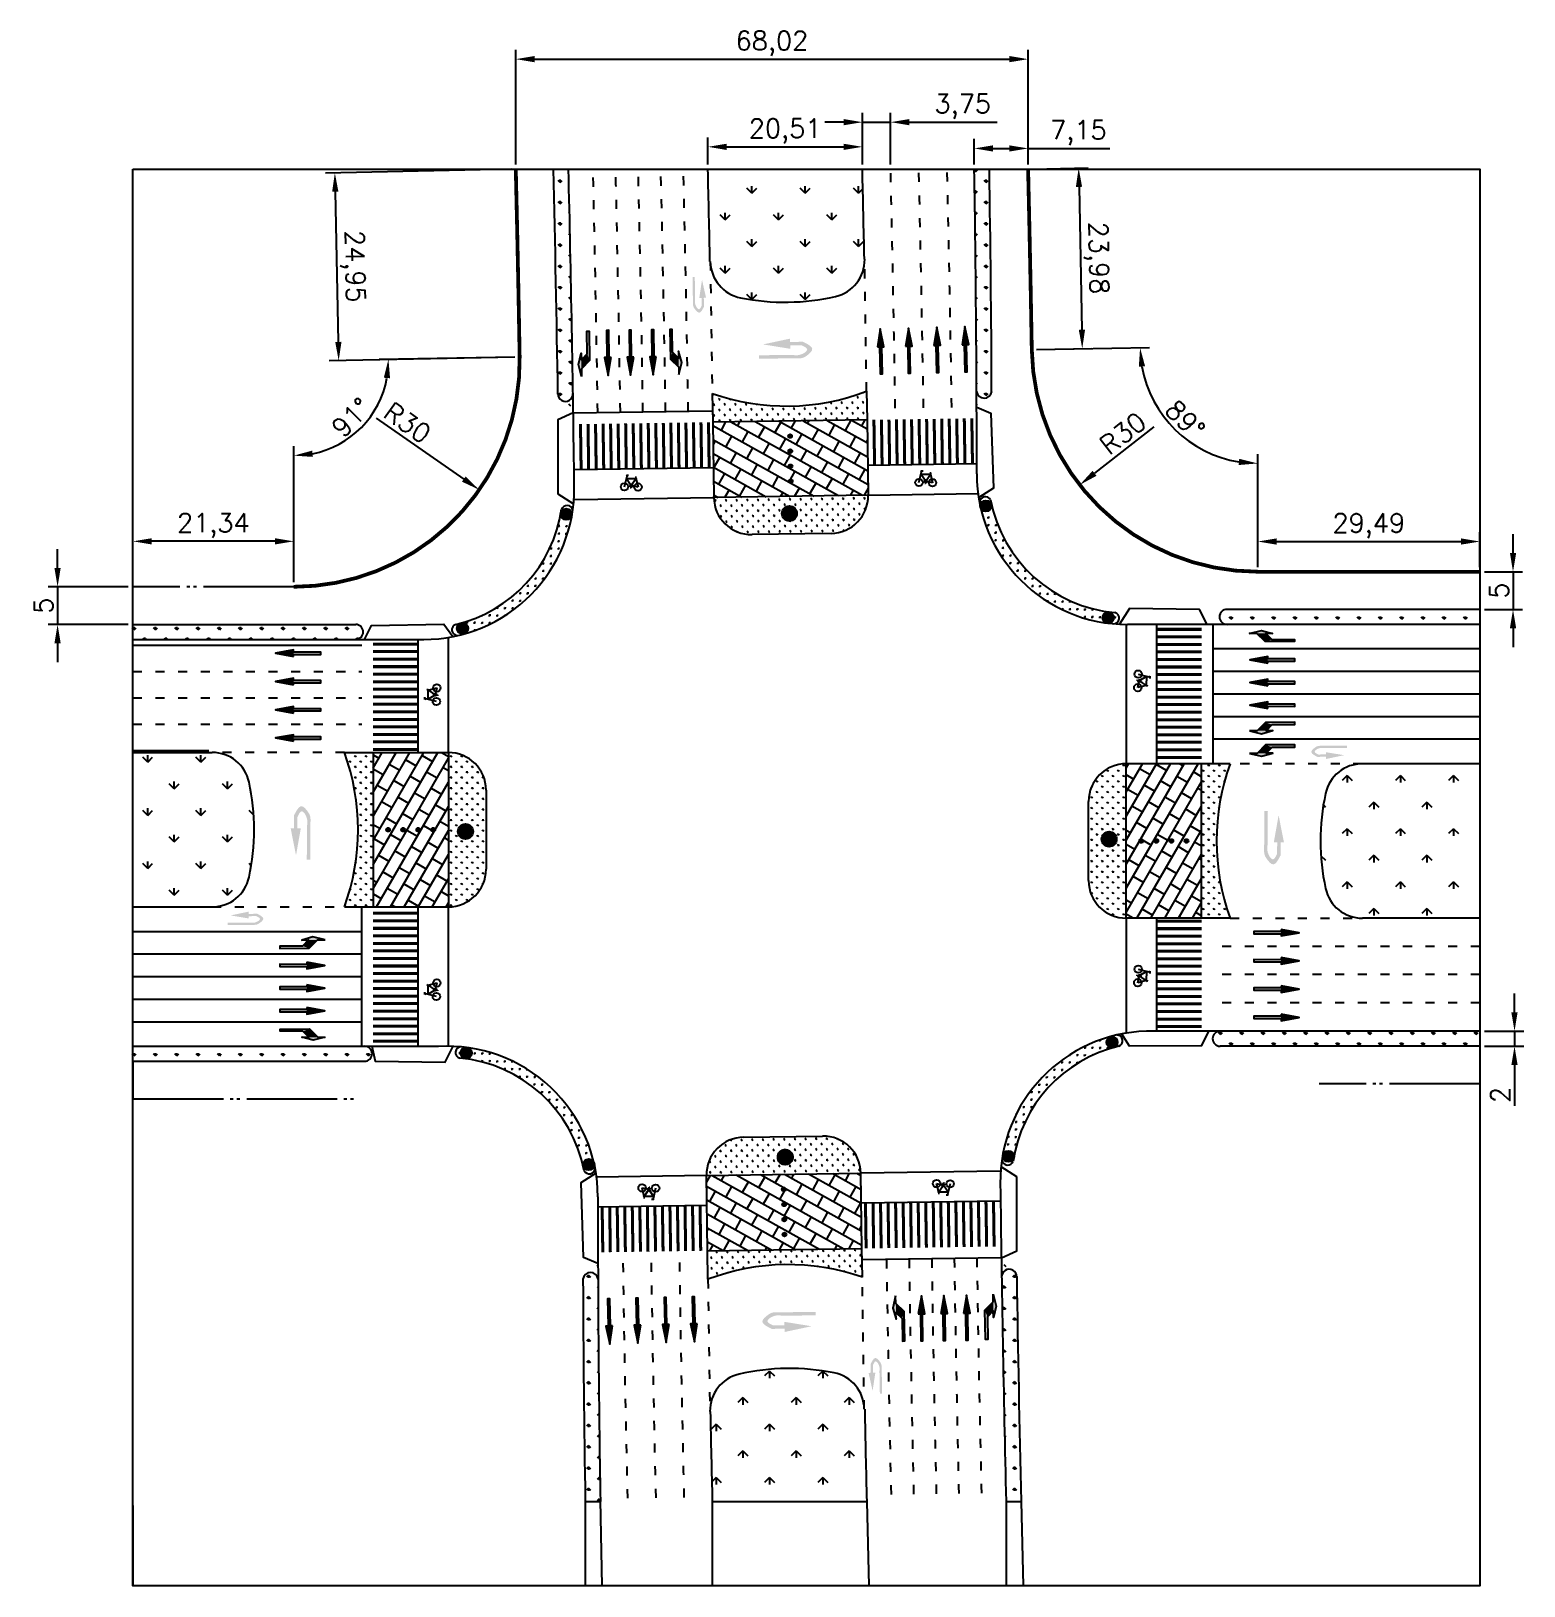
# Model space of a CAD drawing. Header units: millimetres. Extents: x -43674 to -43476, y 34136 to 34343.
import ezdxf

# ---------------------------------------------------------------- set-up
doc = ezdxf.new("R2010")
doc.units = ezdxf.units.MM
doc.linetypes.add('ACAD_ISO03W100', pattern=[30, 12, -18])
doc.linetypes.add('GHDLHX_500', pattern=[15.1, 12, -0.9, 0.4, -0.5, 0.4, -0.9])
for name, color, linetype in [('ROADMARK', 7, 'Continuous'), ('tj信号灯', 7, 'Continuous'), ('tj桩', 4, 'Continuous'), ('tj绿化带', 3, 'Continuous'), ('tj缓坡', 6, 'Continuous'), ('tj行人驻足区', 30, 'Continuous'), ('tj车道功能', 7, 'Continuous'), ('tj道路标线', 7, 'Continuous'), ('人行横道', 7, 'Continuous'), ('红线', 1, 'GHDLHX_500')]:
    doc.layers.add(name, color=color, linetype=linetype)
doc.styles.get("Standard").update_dxf_attribs({"font": 'txt', "bigfont": 'gbcbig.shx'})
doc.dimstyles.new('ISO-25', dxfattribs={"dimtxt": 2.5, "dimasz": 2.5, "dimexe": 1.25, "dimexo": 0.625, "dimtad": 1, "dimtxsty": 'Standard', "dimcen": 2.5, "dimadec": 0, "dimazin": 0, "dimtfac": 1, "dimtmove": 0, "dimatfit": 3, "dimfxl": 1, "dimarcsym": 0})
pattern_1 = [(90, (-999.09904, -2884.50085), (-0.707106781, 0.707106781), [0.1875, -1.226713563]), (45, (-999.099, -2884.5009), (-0.707106781, 0.707106781), [0.1875, -0.8125]), (135, (-999.099, -2884.5009), (-0.707106781, -0.707106781), [0.1875, -0.8125])]
pattern_2 = [(270, (-86148.757, 71356.4062), (0.707106781, -0.707106781), [0.1875, -1.226713563]), (225, (-86148.757, 71356.4062), (0.707106781, -0.707106781), [0.1875, -0.8125]), (315, (-86148.757, 71356.4062), (0.707106781, 0.707106781), [0.1875, -0.8125])]
pattern_3 = [(0.8418033, (-80064.47914, -8879.6412), (0.696641856, 0.717419072), [0.1875, -1.226713563]), (315.8418033, (-80064.4791, -8879.6412), (0.696641856, 0.717419072), [0.1875, -0.8125]), (45.8418033, (-80064.4791, -8879.6412), (-0.717419072, 0.696641856), [0.1875, -0.8125])]
pattern_4 = [(314.12451, (-42129.0567, 34151.51604), (0.99988326, -0.01527958), [0.1875, -1.22671356]), (269.12451, (-42129.0567, 34151.516), (0.99988326, -0.0152796), [0.1875, -0.8125]), (359.12451, (-42129.0567, 34151.516), (0.0152796, 0.99988326), [0.1875, -0.8125])]
pattern_5 = [(180.8418033, (-7083.3769, 77351.5465), (-0.696641856, -0.717419072), [0.1875, -1.226713563]), (135.8418033, (-7083.3769, 77351.5465), (-0.696641856, -0.717419072), [0.1875, -0.8125]), (225.8418033, (-7083.3769, 77351.5465), (0.717419072, -0.696641856), [0.1875, -0.8125])]
pattern_6 = [(134.12451, (-45018.79934, 34320.3893), (-0.99988326, 0.01527958), [0.1875, -1.22671356]), (89.12451, (-45018.7993, 34320.3893), (-0.99988326, 0.0152796), [0.1875, -0.8125]), (179.12451, (-45018.7993, 34320.3893), (-0.0152796, -0.99988326), [0.1875, -0.8125])]

msp = doc.modelspace()

# ---------------------------------------------------------------- blocks, each defined once
blk = doc.blocks.new('BIKE')
at = {"layer": '人行横道'}
for p, q in [((0, 0), (0.35, 1.41)), ((0.35, 1.41), (0.25, 1.53)), ((0.25, 1.53), (0.55, 1.53)), ((0.28, 1.11), (1.51, 1.1)), ((0.28, 1.11), (0.9, 0.16)), ((0.9, 0.16), (0.87, -0.14)), ((0.9, 0.16), (1.6, 1.23)), ((0.9, 0.16), (0.95, 0.43)), ((1.8, -0.03), (0.9, 0.16)), ((0.95, 0.43), (1.01, 0.42)), ((1.6, 1.23), (1.42, 1.24)), ((1.51, 1.1), (1.8, -0.03)), ((0.87, -0.14), (0.77, -0.11))]:
    blk.add_line(p, q, dxfattribs=at)
for centre, radius in [((0, 0), 0.497), ((0.9, 0.16), 0.158), ((1.8, -0.03), 0.497)]:
    blk.add_circle(centre, radius, dxfattribs=at)
blk = doc.blocks.new('1W')
at = {"layer": 'ROADMARK', "color": 0}
blk.add_lwpolyline([(-0.22, -1.2), (-0.08, -1.2), (-0.08, -3), (0.07, -3), (0.07, -1.2), (0.22, -1.2), (0, 0)], close=True, dxfattribs=at)
for points in [[(-0.22, -1.2), (0.22, -1.2), (0, 0)], [(-0.08, -3), (0.07, -3), (-0.08, -1.2), (0.07, -1.2)]]:
    blk.add_solid(points, dxfattribs=at)
blk = doc.blocks.new('1WT')
at = {"layer": 'ROADMARK', "color": 0}
blk.add_lwpolyline([(0, 0), (0.2, -0.8), (0, -1.55), (0, -1.1), (-0.4, -1.5), (-0.4, -3), (-0.55, -3), (-0.55, -1.05), (0, -0.5)], close=True, dxfattribs=at)
for points in [[(0, 0), (0, -1.55), (0.2, -0.8)], [(-0.55, -1.05), (-0.4, -1.5), (0, -0.5), (0, -1.1)], [(-0.55, -1.05), (-0.4, -1.5), (-0.55, -3), (-0.4, -3)]]:
    blk.add_solid(points, dxfattribs=at)
blk = doc.blocks.new('*D14')
at = {"color": 0, "lineweight": -2, "transparency": 16777216}
for p, q in [((-43670.81, 34271.45), (-43670.81, 34273.95)), ((-43661.43, 34268.95), (-43672.06, 34268.95)), ((-43670.81, 34268.95), (-43670.81, 34263.95)), ((-43661.43, 34263.95), (-43672.06, 34263.95)), ((-43670.81, 34261.45), (-43670.81, 34258.95))]:
    blk.add_line(p, q, dxfattribs=at)
at = {"color": 0, "transparency": 16777216}
for points in [[(-43671.23, 34271.45), (-43670.4, 34271.45), (-43670.81, 34268.95)], [(-43671.23, 34261.45), (-43670.4, 34261.45), (-43670.81, 34263.95)]]:
    blk.add_solid(points, dxfattribs=at)
at = {"layer": 'Defpoints', "color": 0, "transparency": 16777216}
for p in [(-43660.8, 34268.95), (-43670.81, 34263.95), (-43660.8, 34263.95)]:
    blk.add_point(p, dxfattribs=at)
at = {"color": 0, "transparency": 16777216, "insert": (-43672.69, 34266.45), "char_height": 2.5, "attachment_point": 5, "rotation": 90}
blk.add_mtext('5', dxfattribs=at)
blk = doc.blocks.new('*D15')
at = {"color": 0, "lineweight": -2, "transparency": 16777216}
for p, q in [((-43660.8, 34269.58), (-43660.8, 34276.24)), ((-43639.46, 34269.58), (-43639.46, 34276.24)), ((-43641.96, 34274.99), (-43658.3, 34274.99))]:
    blk.add_line(p, q, dxfattribs=at)
at = {"color": 0, "transparency": 16777216}
for points in [[(-43658.3, 34275.4), (-43658.3, 34274.57), (-43660.8, 34274.99)], [(-43641.96, 34275.4), (-43641.96, 34274.57), (-43639.46, 34274.99)]]:
    blk.add_solid(points, dxfattribs=at)
at = {"layer": 'Defpoints', "color": 0, "transparency": 16777216}
for p in [(-43660.8, 34274.99), (-43660.8, 34268.95), (-43639.46, 34268.95)]:
    blk.add_point(p, dxfattribs=at)
at = {"color": 0, "transparency": 16777216, "insert": (-43650.13, 34277.07), "char_height": 2.5, "attachment_point": 5}
blk.add_mtext('21,34', dxfattribs=at)
blk = doc.blocks.new('*D17')
at = {"color": 0, "lineweight": -2, "transparency": 16777216}
for p, q in [((-43610.6, 34324.4), (-43635.25, 34323.89)), ((-43633.95, 34321.42), (-43633.54, 34301.47)), ((-43610.09, 34299.46), (-43634.74, 34298.95))]:
    blk.add_line(p, q, dxfattribs=at)
at = {"color": 0, "transparency": 16777216}
for points in [[(-43633.53, 34321.42), (-43634.36, 34321.41), (-43634, 34323.92)], [(-43633.12, 34301.48), (-43633.95, 34301.46), (-43633.49, 34298.97)]]:
    blk.add_solid(points, dxfattribs=at)
at = {"layer": 'Defpoints', "color": 0, "transparency": 16777216}
for p in [(-43609.98, 34324.41), (-43633.49, 34298.97), (-43609.46, 34299.47)]:
    blk.add_point(p, dxfattribs=at)
at = {"color": 0, "transparency": 16777216, "insert": (-43631.66, 34311.49), "char_height": 2.5, "attachment_point": 5, "rotation": 271.1808}
blk.add_mtext('24,95', dxfattribs=at)
blk = doc.blocks.new('*D18')
at = {"color": 0, "lineweight": -2, "transparency": 16777216}
blk.add_line((-43628.5, 34291.33), (-43616.88, 34283.25), dxfattribs=at)
at = {"color": 0, "transparency": 16777216}
blk.add_solid([(-43616.64, 34283.59), (-43617.12, 34282.91), (-43614.83, 34281.83)], dxfattribs=at)
at = {"layer": 'Defpoints', "color": 0, "transparency": 16777216}
for p in [(-43639.46, 34298.95), (-43614.83, 34281.83)]:
    blk.add_point(p, dxfattribs=at)
at = {"color": 0, "transparency": 16777216, "insert": (-43624.35, 34290.73), "char_height": 2.5, "attachment_point": 5, "rotation": 325.1866}
blk.add_mtext('R30', dxfattribs=at)
blk = doc.blocks.new('*D19')
at = {"color": 0, "lineweight": -2, "transparency": 16777216}
for p, q in [((-43541.33, 34324.42), (-43534, 34324.57)), ((-43535.2, 34322.05), (-43534.82, 34303.07)), ((-43540.85, 34300.45), (-43533.52, 34300.6))]:
    blk.add_line(p, q, dxfattribs=at)
at = {"color": 0, "transparency": 16777216}
for points in [[(-43534.79, 34322.06), (-43535.62, 34322.04), (-43535.25, 34324.55)], [(-43534.4, 34303.08), (-43535.23, 34303.07), (-43534.77, 34300.58)]]:
    blk.add_solid(points, dxfattribs=at)
at = {"layer": 'Defpoints', "color": 0, "transparency": 16777216}
for p in [(-43541.96, 34324.41), (-43541.47, 34300.44), (-43534.77, 34300.58)]:
    blk.add_point(p, dxfattribs=at)
at = {"color": 0, "transparency": 16777216, "insert": (-43532.93, 34312.6), "char_height": 2.5, "attachment_point": 5, "rotation": 271.1666}
blk.add_mtext('23,98', dxfattribs=at)
blk = doc.blocks.new('*D20')
at = {"color": 0, "lineweight": -2, "transparency": 16777216}
blk.add_line((-43525.26, 34290.18), (-43533.14, 34284.02), dxfattribs=at)
at = {"color": 0, "transparency": 16777216}
blk.add_solid([(-43533.4, 34284.35), (-43532.88, 34283.69), (-43535.11, 34282.48)], dxfattribs=at)
at = {"layer": 'Defpoints', "color": 0, "transparency": 16777216}
for p in [(-43511.47, 34300.95), (-43535.11, 34282.48)]:
    blk.add_point(p, dxfattribs=at)
at = {"color": 0, "transparency": 16777216, "insert": (-43529.37, 34289.34), "char_height": 2.5, "attachment_point": 5, "rotation": 38.013}
blk.add_mtext('R30', dxfattribs=at)
blk = doc.blocks.new('*D21')
at = {"color": 0, "lineweight": -2, "transparency": 16777216}
for p, q in [((-43511.47, 34271.58), (-43511.47, 34276.21)), ((-43481.99, 34271.58), (-43481.99, 34276.21)), ((-43508.97, 34274.96), (-43484.49, 34274.96))]:
    blk.add_line(p, q, dxfattribs=at)
at = {"color": 0, "transparency": 16777216}
for points in [[(-43508.97, 34275.38), (-43508.97, 34274.55), (-43511.47, 34274.96)], [(-43484.49, 34275.38), (-43484.49, 34274.55), (-43481.99, 34274.96)]]:
    blk.add_solid(points, dxfattribs=at)
at = {"layer": 'Defpoints', "color": 0, "transparency": 16777216}
for p in [(-43481.99, 34274.96), (-43511.47, 34270.95), (-43481.99, 34270.95)]:
    blk.add_point(p, dxfattribs=at)
at = {"color": 0, "transparency": 16777216, "insert": (-43496.73, 34277.05), "char_height": 2.5, "attachment_point": 5}
blk.add_mtext('29,49', dxfattribs=at)
blk = doc.blocks.new('*D22')
at = {"color": 0, "lineweight": -2, "transparency": 16777216}
for p, q in [((-43477.58, 34273.45), (-43477.58, 34275.95)), ((-43481.36, 34270.95), (-43476.33, 34270.95)), ((-43477.58, 34270.95), (-43477.58, 34265.95)), ((-43481.36, 34265.95), (-43476.33, 34265.95)), ((-43477.58, 34263.45), (-43477.58, 34260.95))]:
    blk.add_line(p, q, dxfattribs=at)
at = {"color": 0, "transparency": 16777216}
for points in [[(-43477.99, 34273.45), (-43477.16, 34273.45), (-43477.58, 34270.95)], [(-43477.99, 34263.45), (-43477.16, 34263.45), (-43477.58, 34265.95)]]:
    blk.add_solid(points, dxfattribs=at)
at = {"layer": 'Defpoints', "color": 0, "transparency": 16777216}
for p in [(-43481.99, 34270.95), (-43481.99, 34265.95), (-43477.58, 34265.95)]:
    blk.add_point(p, dxfattribs=at)
at = {"color": 0, "transparency": 16777216, "insert": (-43479.45, 34268.45), "char_height": 2.5, "attachment_point": 5, "rotation": 90}
blk.add_mtext('5', dxfattribs=at)
blk = doc.blocks.new('*D24')
at = {"color": 0, "lineweight": -2, "transparency": 16777216}
for p, q in [((-43540.85, 34300.45), (-43525.84, 34300.71)), ((-43511.47, 34271.58), (-43511.47, 34286.58))]:
    blk.add_line(p, q, dxfattribs=at)
blk.add_arc((-43511.47, 34300.95), 15.62, 190.1621, 260.819, dxfattribs=at)
at = {"color": 0, "transparency": 16777216}
for points in [[(-43527.26, 34298.16), (-43526.43, 34298.24), (-43527.09, 34300.69)], [(-43513.93, 34285.95), (-43514, 34285.12), (-43511.47, 34285.33)]]:
    blk.add_solid(points, dxfattribs=at)
at = {"layer": 'Defpoints', "color": 0, "transparency": 16777216}
for p in [(-43511.47, 34300.95), (-43541.47, 34300.44), (-43524.91, 34292.99), (-43511.47, 34270.95)]:
    blk.add_point(p, dxfattribs=at)
at = {"color": 0, "transparency": 16777216, "insert": (-43521.11, 34291.15), "char_height": 2.5, "attachment_point": 5, "rotation": 315.4906}
blk.add_mtext('89°', dxfattribs=at)
blk = doc.blocks.new('*D25')
at = {"color": 0, "lineweight": -2, "transparency": 16777216}
for p, q in [((-43610.09, 34299.46), (-43628.13, 34299.15)), ((-43639.46, 34269.58), (-43639.46, 34287.62))]:
    blk.add_line(p, q, dxfattribs=at)
blk.add_arc((-43639.46, 34298.95), 12.59, 281.4001, 349.5841, dxfattribs=at)
at = {"color": 0, "transparency": 16777216}
for points in [[(-43627.5, 34296.71), (-43626.67, 34296.64), (-43626.88, 34299.17)], [(-43636.93, 34286.2), (-43637.01, 34287.03), (-43639.46, 34286.37)]]:
    blk.add_solid(points, dxfattribs=at)
at = {"layer": 'Defpoints', "color": 0, "transparency": 16777216}
for p in [(-43639.46, 34298.95), (-43609.46, 34299.47), (-43633.1, 34288.09), (-43639.46, 34268.95)]:
    blk.add_point(p, dxfattribs=at)
at = {"color": 0, "transparency": 16777216, "insert": (-43631.82, 34291.44), "char_height": 2.5, "attachment_point": 5, "rotation": 45.4921}
blk.add_mtext('91°', dxfattribs=at)
blk = doc.blocks.new('*D26')
at = {"color": 0, "lineweight": -2, "transparency": 16777216}
for p, q in [((-43609.98, 34325.04), (-43609.98, 34340.26)), ((-43541.96, 34325.04), (-43541.96, 34340.26)), ((-43607.48, 34339.01), (-43544.46, 34339.01))]:
    blk.add_line(p, q, dxfattribs=at)
at = {"color": 0, "transparency": 16777216}
for points in [[(-43607.48, 34339.43), (-43607.48, 34338.6), (-43609.98, 34339.01)], [(-43544.46, 34339.43), (-43544.46, 34338.6), (-43541.96, 34339.01)]]:
    blk.add_solid(points, dxfattribs=at)
at = {"layer": 'Defpoints', "color": 0, "transparency": 16777216}
for p in [(-43541.96, 34339.01), (-43609.98, 34324.41), (-43541.96, 34324.41)]:
    blk.add_point(p, dxfattribs=at)
at = {"color": 0, "transparency": 16777216, "insert": (-43575.97, 34341.1), "char_height": 2.5, "attachment_point": 5}
blk.add_mtext('68,02', dxfattribs=at)
blk = doc.blocks.new('*D27')
at = {"color": 0, "lineweight": -2, "transparency": 16777216}
for p, q in [((-43477.38, 34212.45), (-43477.38, 34214.95)), ((-43481.36, 34209.95), (-43476.13, 34209.95)), ((-43477.38, 34209.95), (-43477.38, 34207.95)), ((-43481.36, 34207.95), (-43476.13, 34207.95)), ((-43477.38, 34205.45), (-43477.38, 34200.04))]:
    blk.add_line(p, q, dxfattribs=at)
at = {"color": 0, "transparency": 16777216}
for points in [[(-43477.8, 34212.45), (-43476.97, 34212.45), (-43477.38, 34209.95)], [(-43477.8, 34205.45), (-43476.97, 34205.45), (-43477.38, 34207.95)]]:
    blk.add_solid(points, dxfattribs=at)
at = {"layer": 'Defpoints', "color": 0, "transparency": 16777216}
for p in [(-43481.99, 34209.95), (-43481.99, 34207.95), (-43477.38, 34207.95)]:
    blk.add_point(p, dxfattribs=at)
at = {"color": 0, "transparency": 16777216, "insert": (-43479.26, 34201.49), "char_height": 2.5, "attachment_point": 5, "rotation": 90}
blk.add_mtext('2', dxfattribs=at)
blk = doc.blocks.new('*D30')
at = {"color": 0, "lineweight": -2, "transparency": 16777216}
for p, q in [((-43584.47, 34325.04), (-43584.47, 34328.62)), ((-43563.96, 34325.04), (-43563.96, 34328.62)), ((-43581.97, 34327.37), (-43566.46, 34327.37))]:
    blk.add_line(p, q, dxfattribs=at)
at = {"color": 0, "transparency": 16777216}
for points in [[(-43581.97, 34327.78), (-43581.97, 34326.95), (-43584.47, 34327.37)], [(-43566.46, 34327.78), (-43566.46, 34326.95), (-43563.96, 34327.37)]]:
    blk.add_solid(points, dxfattribs=at)
at = {"layer": 'Defpoints', "color": 0, "transparency": 16777216}
for p in [(-43563.96, 34327.37), (-43584.47, 34324.41), (-43563.96, 34324.41)]:
    blk.add_point(p, dxfattribs=at)
at = {"color": 0, "transparency": 16777216, "insert": (-43574.22, 34329.45), "char_height": 2.5, "attachment_point": 5}
blk.add_mtext('20,51', dxfattribs=at)
blk = doc.blocks.new('*D31')
at = {"color": 0, "lineweight": -2, "transparency": 16777216}
for p, q in [((-43563.96, 34325.04), (-43563.96, 34331.89)), ((-43560.21, 34325.04), (-43560.21, 34331.89)), ((-43566.46, 34330.64), (-43568.96, 34330.64)), ((-43563.96, 34330.64), (-43560.21, 34330.64)), ((-43557.71, 34330.64), (-43546.05, 34330.64))]:
    blk.add_line(p, q, dxfattribs=at)
at = {"color": 0, "transparency": 16777216}
for points in [[(-43566.46, 34331.06), (-43566.46, 34330.23), (-43563.96, 34330.64)], [(-43557.71, 34331.06), (-43557.71, 34330.23), (-43560.21, 34330.64)]]:
    blk.add_solid(points, dxfattribs=at)
at = {"layer": 'Defpoints', "color": 0, "transparency": 16777216}
for p in [(-43560.21, 34330.64), (-43563.96, 34324.41), (-43560.21, 34324.41)]:
    blk.add_point(p, dxfattribs=at)
at = {"color": 0, "transparency": 16777216, "insert": (-43550.63, 34332.73), "char_height": 2.5, "attachment_point": 5}
blk.add_mtext('3,75', dxfattribs=at)
blk = doc.blocks.new('*D32')
at = {"color": 0, "lineweight": -2, "transparency": 16777216}
for p, q in [((-43549.1, 34325.04), (-43549.1, 34328.41)), ((-43541.96, 34325.04), (-43541.96, 34328.41)), ((-43546.6, 34327.16), (-43544.46, 34327.16)), ((-43541.96, 34327.16), (-43531.13, 34327.16))]:
    blk.add_line(p, q, dxfattribs=at)
at = {"color": 0, "transparency": 16777216}
for points in [[(-43546.6, 34327.57), (-43546.6, 34326.74), (-43549.1, 34327.16)], [(-43544.46, 34327.57), (-43544.46, 34326.74), (-43541.96, 34327.16)]]:
    blk.add_solid(points, dxfattribs=at)
at = {"layer": 'Defpoints', "color": 0, "transparency": 16777216}
for p in [(-43541.96, 34327.16), (-43549.1, 34324.41), (-43541.96, 34324.41)]:
    blk.add_point(p, dxfattribs=at)
at = {"color": 0, "transparency": 16777216, "insert": (-43535.29, 34329.24), "char_height": 2.5, "attachment_point": 5}
blk.add_mtext('7,15', dxfattribs=at)

# ---------------------------------------------------------------- dimensions: what is measured, and where the dimension line sits
for base, p1, p2, picture, middle in [((-43541.959, 34339.013), (-43609.978, 34324.411), (-43541.959, 34324.411), '*D26', (-43575.968, 34341.096)), ((-43560.214, 34330.642), (-43563.965, 34324.411), (-43560.214, 34324.411), '*D31', (-43550.63, 34332.725)), ((-43563.9647, 34327.3652), (-43584.4705, 34324.4108), (-43563.9647, 34324.4108), '*D30', (-43574.2176, 34329.4485)), ((-43541.9585, 34327.158), (-43549.104, 34324.4108), (-43541.9585, 34324.4108), '*D32', (-43535.2918, 34329.2413)), ((-43660.8041, 34274.9854), (-43639.4593, 34268.9527), (-43660.8041, 34268.9527), '*D15', (-43650.1317, 34277.0687)), ((-43481.986, 34274.963), (-43511.475, 34270.953), (-43481.986, 34270.953), '*D21', (-43496.731, 34277.046))]:
    dim = msp.add_linear_dim(base=base, p1=p1, p2=p2, dimstyle='ISO-25')
    dim.commit()
    dim.dimension.update_dxf_attribs({"geometry": picture, "text_midpoint": middle})
for p1, p2, distance, picture, middle in [((-43609.978, 34324.411), (-43609.464, 34299.468), -24.027, '*D17', (-43631.66, 34311.487)), ((-43541.959, 34324.411), (-43541.47, 34300.439), 6.706, '*D19', (-43532.927, 34312.604))]:
    dim = msp.add_aligned_dim(p1=p1, p2=p2, distance=distance, dimstyle='ISO-25')
    dim.commit()
    dim.dimension.update_dxf_attribs({"geometry": picture, "text_midpoint": middle})
for base, center, p1, p2, picture, middle in [((-43524.911, 34292.99), (-43511.475, 34300.953), (-43541.47, 34300.439), (-43511.475, 34270.953), '*D24', (-43521.109, 34291.152)), ((-43633.104, 34288.09), (-43639.459, 34298.953), (-43639.459, 34268.953), (-43609.464, 34299.468), '*D25', (-43631.821, 34291.445))]:
    dim = msp.add_angular_dim_3p(base=base, center=center, p1=p1, p2=p2, dimstyle='ISO-25')
    dim.commit()
    dim.dimension.update_dxf_attribs({"geometry": picture, "text_midpoint": middle})
for center, mpoint, picture, middle in [((-43511.475, 34300.953), (-43535.111, 34282.477), '*D20', (-43528.217, 34287.866)), ((-43639.459, 34298.953), (-43614.829, 34281.825), '*D18', (-43625.425, 34289.194))]:
    dim = msp.add_radius_dim(center=center, mpoint=mpoint, dimstyle='ISO-25')
    dim.commit()
    dim.dimension.update_dxf_attribs({"geometry": picture, "text_midpoint": middle, "dimtype": 164})
for base, p1, p2, picture, middle in [((-43477.578, 34265.953), (-43481.986, 34270.953), (-43481.986, 34265.953), '*D22', (-43479.453, 34268.453)), ((-43670.812, 34263.953), (-43660.804, 34268.953), (-43660.804, 34263.953), '*D14', (-43672.687, 34266.453)), ((-43477.384, 34207.953), (-43481.986, 34209.953), (-43481.986, 34207.953), '*D27', (-43479.259, 34201.494))]:
    dim = msp.add_linear_dim(base=base, p1=p1, p2=p2, angle=90, dimstyle='ISO-25')
    dim.commit()
    dim.dimension.update_dxf_attribs({"geometry": picture, "text_midpoint": middle})

# ---------------------------------------------------------------- hatches: boundary and pattern name
at = {"layer": 'tj信号灯'}
h = msp.add_hatch(color=4, dxfattribs=at)
edge = h.paths.add_edge_path()
edge.add_arc((-43547.557, 34279.679), 0.75, 0, 360)
h = msp.add_hatch(color=4, dxfattribs=at)
edge = h.paths.add_edge_path()
edge.add_arc((-43603.284, 34278.577), 0.75, 0, 360)
h = msp.add_hatch(color=1, dxfattribs=at)
edge = h.paths.add_edge_path()
edge.add_arc((-43573.65, 34278.685), 1, 0, 360)
h = msp.add_hatch(color=4, dxfattribs=at)
edge = h.paths.add_edge_path()
edge.add_arc((-43617.037, 34263.427), 0.75, 0, 360)
h = msp.add_hatch(color=4, dxfattribs=at)
edge = h.paths.add_edge_path()
edge.add_arc((-43531.31, 34264.842), 0.75, 0, 360)
h = msp.add_hatch(color=1, dxfattribs=at)
edge = h.paths.add_edge_path()
edge.add_arc((-43616.654, 34236.459), 1, 0, 360)
h = msp.add_hatch(color=1, dxfattribs=at)
edge = h.paths.add_edge_path()
edge.add_arc((-43531.202, 34235.446), 1, 0, 360)
h = msp.add_hatch(color=4, dxfattribs=at)
edge = h.paths.add_edge_path()
edge.add_arc((-43530.819, 34208.478), 0.75, 0, 360)
h = msp.add_hatch(color=4, dxfattribs=at)
edge = h.paths.add_edge_path()
edge.add_arc((-43616.546, 34207.063), 0.75, 0, 360)
h = msp.add_hatch(color=1, dxfattribs=at)
edge = h.paths.add_edge_path()
edge.add_arc((-43574.206, 34193.22), 1, 0, 360)
h = msp.add_hatch(color=4, dxfattribs=at)
edge = h.paths.add_edge_path()
edge.add_arc((-43544.572, 34193.328), 0.75, 0, 360)
h = msp.add_hatch(color=4, dxfattribs=at)
edge = h.paths.add_edge_path()
edge.add_arc((-43600.299, 34192.227), 0.75, 0, 360)
at = {"layer": 'tj桩'}
h = msp.add_hatch(color=256, dxfattribs=at)
edge = h.paths.add_edge_path()
edge.add_arc((-43573.558, 34288.961), 0.25, 0, 360)
h = msp.add_hatch(color=256, dxfattribs=at)
edge = h.paths.add_edge_path()
edge.add_arc((-43573.528, 34286.961), 0.25, 0, 360)
h = msp.add_hatch(color=256, dxfattribs=at)
edge = h.paths.add_edge_path()
edge.add_arc((-43573.499, 34284.961), 0.25, 0, 360)
h = msp.add_hatch(color=256, dxfattribs=at)
edge = h.paths.add_edge_path()
edge.add_arc((-43573.47, 34282.962), 0.25, 0, 360)
h = msp.add_hatch(color=256, dxfattribs=at)
edge = h.paths.add_edge_path()
edge.add_arc((-43626.928, 34236.703), 0.25, 0, 360)
h = msp.add_hatch(color=256, dxfattribs=at)
edge = h.paths.add_edge_path()
edge.add_arc((-43624.928, 34236.703), 0.25, 0, 360)
h = msp.add_hatch(color=256, dxfattribs=at)
edge = h.paths.add_edge_path()
edge.add_arc((-43622.928, 34236.703), 0.25, 0, 360)
h = msp.add_hatch(color=256, dxfattribs=at)
edge = h.paths.add_edge_path()
edge.add_arc((-43620.928, 34236.703), 0.25, 0, 360)
h = msp.add_hatch(color=256, dxfattribs=at)
edge = h.paths.add_edge_path()
edge.add_arc((-43526.928, 34235.203), 0.25, 0, 360)
h = msp.add_hatch(color=256, dxfattribs=at)
edge = h.paths.add_edge_path()
edge.add_arc((-43524.928, 34235.203), 0.25, 0, 360)
h = msp.add_hatch(color=256, dxfattribs=at)
edge = h.paths.add_edge_path()
edge.add_arc((-43522.928, 34235.203), 0.25, 0, 360)
h = msp.add_hatch(color=256, dxfattribs=at)
edge = h.paths.add_edge_path()
edge.add_arc((-43520.928, 34235.203), 0.25, 0, 360)
h = msp.add_hatch(color=256, dxfattribs=at)
edge = h.paths.add_edge_path()
edge.add_arc((-43574.386, 34188.944), 0.25, 0, 360)
h = msp.add_hatch(color=256, dxfattribs=at)
edge = h.paths.add_edge_path()
edge.add_arc((-43574.357, 34186.944), 0.25, 0, 360)
h = msp.add_hatch(color=256, dxfattribs=at)
edge = h.paths.add_edge_path()
edge.add_arc((-43574.328, 34184.944), 0.25, 0, 360)
h = msp.add_hatch(color=256, dxfattribs=at)
edge = h.paths.add_edge_path()
edge.add_arc((-43574.298, 34182.944), 0.25, 0, 360)
at = {"layer": 'tj绿化带'}
h = msp.add_hatch(dxfattribs=at)
h.set_pattern_fill('GRASS', color=256, angle=270.8418, style=0)
h.set_pattern_definition(pattern_3)
h.paths.add_polyline_path([(-43574.366, 34292.95), (-43574.337, 34290.95), (-43563.338, 34291.111), (-43563.394, 34294.907, -0.0936958)])
h.paths.add_polyline_path([(-43583.892, 34294.606), (-43583.836, 34290.81), (-43574.337, 34290.95), (-43574.366, 34292.95, -0.0810989)])
h = msp.add_hatch(dxfattribs=at)
h.set_pattern_fill('GRASS', color=256, angle=270.8418, style=0)
h.set_pattern_definition(pattern_3)
h.paths.add_polyline_path([(-43574.19, 34280.951), (-43574.117, 34275.951), (-43568.117, 34276.04, 0.4142136), (-43563.191, 34281.112)])
h.paths.add_polyline_path([(-43583.689, 34280.811, 0.4142136), (-43578.616, 34275.885), (-43574.117, 34275.951), (-43574.19, 34280.951)])
at = {"layer": 'tj绿化带', "ltscale": 10}
h = msp.add_hatch(dxfattribs=at)
h.set_pattern_fill('GRASS', color=256, angle=89.12451, style=0)
h.set_pattern_definition(pattern_4)
h.paths.add_polyline_path([(-43546.945, 34280.489, 0.7721884), (-43548.407, 34280.147, 0.006178), (-43548.307, 34279.663, -1.010093), (-43546.807, 34279.679, -0.8062793), (-43548.239, 34279.368, 0.3085128), (-43531.612, 34264.155, -0.2975183), (-43532.06, 34264.842, -1), (-43530.56, 34264.842, -0.3709425), (-43531.198, 34264.1, 0.0073109), (-43530.617, 34264.038, 0.879856), (-43530.436, 34265.528, -0.3348256)])
h = msp.add_hatch(dxfattribs=at)
h.set_pattern_fill('GRASS', color=256, angle=89.12451, style=0)
h.set_pattern_definition(pattern_4)
h.paths.add_polyline_path([(-43602.408, 34279.119, 0.7523615), (-43603.906, 34279.237, -0.0045351), (-43603.959, 34278.905, -0.7960359), (-43602.534, 34278.577, -0.9515555), (-43604.03, 34278.503, -0.2829006), (-43617.085, 34264.175, -0.433096), (-43616.287, 34263.427, -1), (-43617.787, 34263.427, -0.2796348), (-43617.384, 34264.092, -0.007811), (-43617.944, 34263.95, 0.8590467), (-43617.68, 34262.471, 0.3094403)])
at = {"layer": 'tj绿化带'}
h = msp.add_hatch(dxfattribs=at)
h.set_pattern_fill('GRASS', color=256, angle=360, style=0)
h.set_pattern_definition(pattern_1)
h.paths.add_polyline_path([(-43630.928, 34235.953), (-43628.928, 34235.953), (-43628.928, 34246.953), (-43632.724, 34246.953, -0.0936958)])
h.paths.add_polyline_path([(-43632.724, 34226.453), (-43628.928, 34226.453), (-43628.928, 34235.953), (-43630.928, 34235.953, -0.0810989)])
h = msp.add_hatch(dxfattribs=at)
h.set_pattern_fill('GRASS', color=256, angle=360, style=0)
h.set_pattern_definition(pattern_1)
h.paths.add_polyline_path([(-43618.928, 34235.953), (-43613.928, 34235.953), (-43613.928, 34241.953, 0.4142136), (-43618.928, 34246.953)])
h.paths.add_polyline_path([(-43618.928, 34226.453, 0.4142136), (-43613.928, 34231.453), (-43613.928, 34235.953), (-43618.928, 34235.953)])
h = msp.add_hatch(dxfattribs=at)
h.set_pattern_fill('GRASS', color=256, angle=540, style=0)
h.set_pattern_definition(pattern_2)
h.paths.add_polyline_path([(-43528.928, 34235.953), (-43533.928, 34235.953), (-43533.928, 34229.953, 0.4142136), (-43528.928, 34224.953)])
h.paths.add_polyline_path([(-43528.928, 34245.453, 0.4142136), (-43533.928, 34240.453), (-43533.928, 34235.953), (-43528.928, 34235.953)])
h = msp.add_hatch(dxfattribs=at)
h.set_pattern_fill('GRASS', color=256, angle=540, style=0)
h.set_pattern_definition(pattern_2)
h.paths.add_polyline_path([(-43516.928, 34235.953), (-43518.928, 34235.953), (-43518.928, 34224.953), (-43515.132, 34224.953, -0.0936958)])
h.paths.add_polyline_path([(-43515.132, 34245.453), (-43518.928, 34245.453), (-43518.928, 34235.953), (-43516.928, 34235.953, -0.0810989)])
at = {"layer": 'tj绿化带', "ltscale": 10}
h = msp.add_hatch(dxfattribs=at)
h.set_pattern_fill('GRASS', color=256, angle=269.12451, style=0)
h.set_pattern_definition(pattern_6)
h.paths.add_polyline_path([(-43545.448, 34192.786, 0.7523615), (-43543.95, 34192.669, -0.0045351), (-43543.897, 34193, -0.7960359), (-43545.322, 34193.328, -0.9515555), (-43543.826, 34193.402, -0.2829006), (-43530.771, 34207.73, -0.433096), (-43531.569, 34208.478, -1), (-43530.069, 34208.478, -0.2796348), (-43530.472, 34207.813, -0.007811), (-43529.912, 34207.955, 0.8590467), (-43530.176, 34209.434, 0.3094403)])
h = msp.add_hatch(dxfattribs=at)
h.set_pattern_fill('GRASS', color=256, angle=269.12451, style=0)
h.set_pattern_definition(pattern_6)
h.paths.add_polyline_path([(-43600.911, 34191.417, 0.7721884), (-43599.449, 34191.758, 0.006178), (-43599.55, 34192.242, -1.010093), (-43601.049, 34192.227, -0.8062793), (-43599.617, 34192.538, 0.3085128), (-43616.244, 34207.75, -0.2975183), (-43615.796, 34207.063, -1), (-43617.296, 34207.063, -0.3709425), (-43616.658, 34207.805, 0.0073109), (-43617.239, 34207.867, 0.879856), (-43617.42, 34206.378, -0.3348256)])
at = {"layer": 'tj绿化带'}
h = msp.add_hatch(dxfattribs=at)
h.set_pattern_fill('GRASS', color=256, angle=450.8418, style=0)
h.set_pattern_definition(pattern_5)
h.paths.add_polyline_path([(-43573.666, 34190.954), (-43573.739, 34195.954), (-43579.739, 34195.866, 0.4142136), (-43584.665, 34190.793)])
h.paths.add_polyline_path([(-43564.167, 34191.094, 0.4142136), (-43569.24, 34196.02), (-43573.739, 34195.954), (-43573.666, 34190.954)])
h = msp.add_hatch(dxfattribs=at)
h.set_pattern_fill('GRASS', color=256, angle=450.8418, style=0)
h.set_pattern_definition(pattern_5)
h.paths.add_polyline_path([(-43573.49, 34178.956), (-43573.519, 34180.956), (-43584.518, 34180.794), (-43584.462, 34176.998, -0.0936958)])
h.paths.add_polyline_path([(-43563.964, 34177.3), (-43564.02, 34181.095), (-43573.519, 34180.956), (-43573.49, 34178.956, -0.0810989)])
at = {"layer": 'tj行人驻足区'}
h = msp.add_hatch(dxfattribs=at)
h.set_pattern_fill('AR-B816', color=256, scale=0.2, angle=150.8418, style=0)
h.set_pattern_definition([(150.8418033, (-80064.4791, -8879.6412), (-0.779556226, -1.397244464), []), (240.8418033, (-80064.4791, -8879.6412), (0.61768824, -2.17680069), [1.6, -1.6])])
h.paths.add_polyline_path([(-43574.337, 34290.95), (-43574.19, 34280.951), (-43563.191, 34281.112), (-43563.338, 34291.111)])
h.paths.add_polyline_path([(-43583.836, 34290.81), (-43583.689, 34280.811), (-43574.19, 34280.951), (-43574.337, 34290.95)])
h = msp.add_hatch(dxfattribs=at)
h.set_pattern_fill('AR-B816', color=256, scale=0.2, angle=240, style=0)
h.set_pattern_definition([(240, (-999.099, -2884.5009), (1.385640646, -0.8), []), (330, (-999.099, -2884.5009), (2.185640646, 0.585640646), [1.6, -1.6])])
h.paths.add_polyline_path([(-43628.928, 34235.953), (-43618.928, 34235.953), (-43618.928, 34246.953), (-43628.928, 34246.953)])
h.paths.add_polyline_path([(-43628.928, 34226.453), (-43618.928, 34226.453), (-43618.928, 34235.953), (-43628.928, 34235.953)])
h = msp.add_hatch(dxfattribs=at)
h.set_pattern_fill('AR-B816', color=256, scale=0.2, angle=420, style=0)
h.set_pattern_definition([(60, (-86148.757, 71356.4062), (-1.385640646, 0.8), []), (150, (-86148.757, 71356.4062), (-2.185640646, -0.585640646), [1.6, -1.6])])
h.paths.add_polyline_path([(-43518.928, 34235.953), (-43528.928, 34235.953), (-43528.928, 34224.953), (-43518.928, 34224.953)])
h.paths.add_polyline_path([(-43518.928, 34245.453), (-43528.928, 34245.453), (-43528.928, 34235.953), (-43518.928, 34235.953)])
h = msp.add_hatch(dxfattribs=at)
h.set_pattern_fill('AR-B816', color=256, scale=0.2, angle=330.8418, style=0)
h.set_pattern_definition([(330.8418033, (-7083.3769, 77351.5465), (0.779556226, 1.397244464), []), (60.8418033, (-7083.3769, 77351.5465), (-0.61768824, 2.17680069), [1.6, -1.6])])
h.paths.add_polyline_path([(-43573.519, 34180.956), (-43573.666, 34190.954), (-43584.665, 34190.793), (-43584.518, 34180.794)])
h.paths.add_polyline_path([(-43564.02, 34181.095), (-43564.167, 34191.094), (-43573.666, 34190.954), (-43573.519, 34180.956)])
at = {"layer": 'tj车道功能'}
h = msp.add_hatch(color=256, dxfattribs=at)
edge = h.paths.add_edge_path()
edge.add_spline(control_points=[(-43586.26, 34305.906), (-43586.026, 34305.585), (-43585.543, 34305.035), (-43585.172, 34305.79), (-43584.976, 34306.188)], knot_values=[0.2459815, 0.2459815, 0.2459815, 0.2459815, 1.1781375, 2.2128408, 2.2128408, 2.2128408, 2.2128408], degree=3, periodic=0)
edge.add_line((-43584.976, 34306.188), (-43585.017, 34307.318))
edge.add_line((-43585.017, 34307.318), (-43584.717, 34307.329))
edge.add_line((-43584.717, 34307.329), (-43585.252, 34309.712))
edge.add_line((-43585.252, 34309.712), (-43585.616, 34307.297))
edge.add_line((-43585.616, 34307.297), (-43585.316, 34307.308))
edge.add_line((-43585.316, 34307.308), (-43585.293, 34306.31))
edge.add_spline(control_points=[(-43585.293, 34306.31), (-43585.403, 34306.063), (-43585.65, 34305.505), (-43586.229, 34306.416), (-43586.183, 34306.868), (-43586.163, 34307.074)], knot_values=[0, 0, 0, 0, 0.6237012, 1.4034484, 2.0635529, 2.0635529, 2.0635529, 2.0635529], degree=3, periodic=0)
edge.add_line((-43586.163, 34307.074), (-43586.215, 34310.074))
edge.add_line((-43586.215, 34310.074), (-43586.515, 34310.069))
edge.add_line((-43586.515, 34310.069), (-43586.452, 34306.477))
edge.add_arc((-43585.452, 34306.495), 1, 1621.00844, 1656.076)
h = msp.add_hatch(color=256, dxfattribs=at)
edge = h.paths.add_edge_path()
edge.add_spline(control_points=[(-43571.457, 34299.56), (-43570.971, 34299.906), (-43570.139, 34300.622), (-43571.265, 34301.191), (-43571.858, 34301.491)], knot_values=[0.2459815, 0.2459815, 0.2459815, 0.2459815, 1.1781375, 2.2128408, 2.2128408, 2.2128408, 2.2128408], degree=3, periodic=0)
edge.add_line((-43571.858, 34301.491), (-43573.554, 34301.45))
edge.add_line((-43573.554, 34301.45), (-43573.565, 34301.9))
edge.add_line((-43573.565, 34301.9), (-43577.148, 34301.137))
edge.add_line((-43577.148, 34301.137), (-43573.532, 34300.55))
edge.add_line((-43573.532, 34300.55), (-43573.543, 34301))
edge.add_line((-43573.543, 34301), (-43572.047, 34301.018))
edge.add_spline(control_points=[(-43572.047, 34301.018), (-43571.677, 34300.849), (-43570.846, 34300.469), (-43572.222, 34299.617), (-43572.898, 34299.692), (-43573.208, 34299.727)], knot_values=[0, 0, 0, 0, 0.6237012, 1.4034484, 2.0635529, 2.0635529, 2.0635529, 2.0635529], degree=3, periodic=0)
edge.add_line((-43573.208, 34299.727), (-43577.708, 34299.698))
edge.add_line((-43577.708, 34299.698), (-43577.705, 34299.248))
edge.add_line((-43577.705, 34299.248), (-43572.317, 34299.283))
edge.add_arc((-43572.327, 34300.783), 1.5, 1710.36406, 1745.43162)
h = msp.add_hatch(color=256, dxfattribs=at)
edge = h.paths.add_edge_path()
edge.add_spline(control_points=[(-43503.798, 34247.655), (-43504.123, 34247.425), (-43504.679, 34246.95), (-43503.93, 34246.568), (-43503.535, 34246.367)], knot_values=[0.2459815, 0.2459815, 0.2459815, 0.2459815, 1.1781375, 2.2128408, 2.2128408, 2.2128408, 2.2128408], degree=3, periodic=0)
edge.add_line((-43503.535, 34246.367), (-43502.404, 34246.391))
edge.add_line((-43502.404, 34246.391), (-43502.398, 34246.091))
edge.add_line((-43502.398, 34246.091), (-43500.008, 34246.591))
edge.add_line((-43500.008, 34246.591), (-43502.417, 34246.99))
edge.add_line((-43502.417, 34246.99), (-43502.41, 34246.691))
edge.add_line((-43502.41, 34246.691), (-43503.408, 34246.682))
edge.add_spline(control_points=[(-43503.408, 34246.682), (-43503.654, 34246.795), (-43504.208, 34247.05), (-43503.288, 34247.616), (-43502.838, 34247.564), (-43502.631, 34247.54)], knot_values=[0, 0, 0, 0, 0.6237012, 1.4034484, 2.0635529, 2.0635529, 2.0635529, 2.0635529], degree=3, periodic=0)
edge.add_line((-43502.631, 34247.54), (-43499.631, 34247.549))
edge.add_line((-43499.631, 34247.549), (-43499.632, 34247.849))
edge.add_line((-43499.632, 34247.849), (-43503.224, 34247.838))
edge.add_arc((-43503.221, 34246.838), 1, 1890.16663, 1925.23419)
h = msp.add_hatch(color=256, dxfattribs=at)
edge = h.paths.add_edge_path()
edge.add_spline(control_points=[(-43637.495, 34238.959), (-43637.834, 34239.45), (-43638.537, 34240.293), (-43639.123, 34239.175), (-43639.432, 34238.587)], knot_values=[0.2459815, 0.2459815, 0.2459815, 0.2459815, 1.1781375, 2.2128408, 2.2128408, 2.2128408, 2.2128408], degree=3, periodic=0)
edge.add_line((-43639.432, 34238.587), (-43639.415, 34236.89))
edge.add_line((-43639.415, 34236.89), (-43639.865, 34236.885))
edge.add_line((-43639.865, 34236.885), (-43639.156, 34233.292))
edge.add_line((-43639.156, 34233.292), (-43638.515, 34236.898))
edge.add_line((-43638.515, 34236.898), (-43638.965, 34236.894))
edge.add_line((-43638.965, 34236.894), (-43638.961, 34238.39))
edge.add_spline(control_points=[(-43638.961, 34238.39), (-43638.787, 34238.758), (-43638.395, 34239.584), (-43637.563, 34238.195), (-43637.648, 34237.52), (-43637.688, 34237.211)], knot_values=[0, 0, 0, 0, 0.6237012, 1.4034484, 2.0635529, 2.0635529, 2.0635529, 2.0635529], degree=3, periodic=0)
edge.add_line((-43637.688, 34237.211), (-43637.725, 34232.711))
edge.add_line((-43637.725, 34232.711), (-43637.275, 34232.707))
edge.add_line((-43637.275, 34232.707), (-43637.23, 34238.095))
edge.add_arc((-43638.73, 34238.107), 1.5, 1799.52225, 1834.58981)
h = msp.add_hatch(color=256, dxfattribs=at)
edge = h.paths.add_edge_path()
edge.add_spline(control_points=[(-43510.361, 34232.947), (-43510.022, 34232.455), (-43509.319, 34231.613), (-43508.733, 34232.731), (-43508.424, 34233.319)], knot_values=[0.2459815, 0.2459815, 0.2459815, 0.2459815, 1.1781375, 2.2128408, 2.2128408, 2.2128408, 2.2128408], degree=3, periodic=0)
edge.add_line((-43508.424, 34233.319), (-43508.441, 34235.016))
edge.add_line((-43508.441, 34235.016), (-43507.991, 34235.02))
edge.add_line((-43507.991, 34235.02), (-43508.7, 34238.613))
edge.add_line((-43508.7, 34238.613), (-43509.341, 34235.007))
edge.add_line((-43509.341, 34235.007), (-43508.891, 34235.011))
edge.add_line((-43508.891, 34235.011), (-43508.895, 34233.515))
edge.add_spline(control_points=[(-43508.895, 34233.515), (-43509.069, 34233.148), (-43509.461, 34232.322), (-43510.293, 34233.71), (-43510.208, 34234.385), (-43510.168, 34234.694)], knot_values=[0, 0, 0, 0, 0.6237012, 1.4034484, 2.0635529, 2.0635529, 2.0635529, 2.0635529], degree=3, periodic=0)
edge.add_line((-43510.168, 34234.694), (-43510.131, 34239.194))
edge.add_line((-43510.131, 34239.194), (-43510.581, 34239.198))
edge.add_line((-43510.581, 34239.198), (-43510.626, 34233.811))
edge.add_arc((-43509.126, 34233.798), 1.5, 1979.52225, 2014.58981)
h = msp.add_hatch(color=256, dxfattribs=at)
edge = h.paths.add_edge_path()
edge.add_spline(control_points=[(-43644.058, 34224.25), (-43643.733, 34224.48), (-43643.177, 34224.955), (-43643.926, 34225.337), (-43644.321, 34225.538)], knot_values=[0.2459815, 0.2459815, 0.2459815, 0.2459815, 1.1781375, 2.2128408, 2.2128408, 2.2128408, 2.2128408], degree=3, periodic=0)
edge.add_line((-43644.321, 34225.538), (-43645.452, 34225.515))
edge.add_line((-43645.452, 34225.515), (-43645.458, 34225.815))
edge.add_line((-43645.458, 34225.815), (-43647.848, 34225.315))
edge.add_line((-43647.848, 34225.315), (-43645.439, 34224.915))
edge.add_line((-43645.439, 34224.915), (-43645.446, 34225.215))
edge.add_line((-43645.446, 34225.215), (-43644.448, 34225.223))
edge.add_spline(control_points=[(-43644.448, 34225.223), (-43644.202, 34225.11), (-43643.648, 34224.855), (-43644.568, 34224.29), (-43645.018, 34224.342), (-43645.225, 34224.365)], knot_values=[0, 0, 0, 0, 0.6237012, 1.4034484, 2.0635529, 2.0635529, 2.0635529, 2.0635529], degree=3, periodic=0)
edge.add_line((-43645.225, 34224.365), (-43648.225, 34224.357))
edge.add_line((-43648.225, 34224.357), (-43648.224, 34224.057))
edge.add_line((-43648.224, 34224.057), (-43644.632, 34224.067))
edge.add_arc((-43644.635, 34225.067), 1, 1710.16663, 1745.23419)
h = msp.add_hatch(color=256, dxfattribs=at)
edge = h.paths.add_edge_path()
edge.add_spline(control_points=[(-43576.399, 34172.345), (-43576.885, 34171.999), (-43577.717, 34171.284), (-43576.591, 34170.714), (-43575.998, 34170.414)], knot_values=[0.2459815, 0.2459815, 0.2459815, 0.2459815, 1.1781375, 2.2128408, 2.2128408, 2.2128408, 2.2128408], degree=3, periodic=0)
edge.add_line((-43575.998, 34170.414), (-43574.302, 34170.456))
edge.add_line((-43574.302, 34170.456), (-43574.291, 34170.006))
edge.add_line((-43574.291, 34170.006), (-43570.708, 34170.768))
edge.add_line((-43570.708, 34170.768), (-43574.324, 34171.355))
edge.add_line((-43574.324, 34171.355), (-43574.313, 34170.905))
edge.add_line((-43574.313, 34170.905), (-43575.809, 34170.887))
edge.add_spline(control_points=[(-43575.809, 34170.887), (-43576.179, 34171.056), (-43577.01, 34171.436), (-43575.634, 34172.289), (-43574.958, 34172.213), (-43574.648, 34172.178)], knot_values=[0, 0, 0, 0, 0.6237012, 1.4034484, 2.0635529, 2.0635529, 2.0635529, 2.0635529], degree=3, periodic=0)
edge.add_line((-43574.648, 34172.178), (-43570.148, 34172.207))
edge.add_line((-43570.148, 34172.207), (-43570.151, 34172.657))
edge.add_line((-43570.151, 34172.657), (-43575.539, 34172.623))
edge.add_arc((-43575.529, 34171.123), 1.5, 1890.36406, 1925.43162)
h = msp.add_hatch(color=256, dxfattribs=at)
edge = h.paths.add_edge_path()
edge.add_spline(control_points=[(-43561.596, 34165.999), (-43561.83, 34166.321), (-43562.313, 34166.87), (-43562.684, 34166.115), (-43562.88, 34165.718)], knot_values=[0.2459815, 0.2459815, 0.2459815, 0.2459815, 1.1781375, 2.2128408, 2.2128408, 2.2128408, 2.2128408], degree=3, periodic=0)
edge.add_line((-43562.88, 34165.718), (-43562.839, 34164.587))
edge.add_line((-43562.839, 34164.587), (-43563.139, 34164.576))
edge.add_line((-43563.139, 34164.576), (-43562.604, 34162.194))
edge.add_line((-43562.604, 34162.194), (-43562.24, 34164.608))
edge.add_line((-43562.24, 34164.608), (-43562.54, 34164.598))
edge.add_line((-43562.54, 34164.598), (-43562.563, 34165.595))
edge.add_spline(control_points=[(-43562.563, 34165.595), (-43562.453, 34165.843), (-43562.206, 34166.4), (-43561.627, 34165.489), (-43561.673, 34165.038), (-43561.694, 34164.831)], knot_values=[0, 0, 0, 0, 0.6237012, 1.4034484, 2.0635529, 2.0635529, 2.0635529, 2.0635529], degree=3, periodic=0)
edge.add_line((-43561.694, 34164.831), (-43561.641, 34161.831))
edge.add_line((-43561.641, 34161.831), (-43561.341, 34161.837))
edge.add_line((-43561.341, 34161.837), (-43561.404, 34165.428))
edge.add_arc((-43562.404, 34165.41), 1, 1801.00844, 1836.076)

# ---------------------------------------------------------------- linework, layer by layer
for p, q in [((-43660.804, 34205.953), (-43660.804, 34200.953)), ((-43481.986, 34207.953), (-43481.986, 34202.953)), ((-43660.804, 34146.979), (-43660.804, 34136.291)), ((-43481.986, 34146.979), (-43481.986, 34136.291))]:
    msp.add_line(p, q)
msp.add_lwpolyline([(-43660.804, 34324.411), (-43481.986, 34324.411), (-43481.986, 34136.291), (-43660.804, 34136.291)], close=True)
at = {"layer": 'tj信号灯', "color": 4}
for centre in [(-43547.557, 34279.679), (-43603.284, 34278.577), (-43617.037, 34263.427), (-43531.31, 34264.842), (-43530.819, 34208.478), (-43616.546, 34207.063), (-43544.572, 34193.328), (-43600.299, 34192.227)]:
    msp.add_circle(centre, 0.75, dxfattribs=at)
at = {"layer": 'tj信号灯', "color": 1}
for centre in [(-43573.65, 34278.685), (-43616.654, 34236.459), (-43531.202, 34235.446), (-43574.206, 34193.22)]:
    msp.add_circle(centre, 1, dxfattribs=at)
at = {"layer": 'tj桩'}
for centre in [(-43573.558, 34288.961), (-43573.528, 34286.961), (-43573.499, 34284.961), (-43573.47, 34282.962), (-43626.928, 34236.703), (-43624.928, 34236.703), (-43622.928, 34236.703), (-43620.928, 34236.703), (-43526.928, 34235.203), (-43524.928, 34235.203), (-43522.928, 34235.203), (-43520.928, 34235.203), (-43574.386, 34188.944), (-43574.357, 34186.944), (-43574.328, 34184.944), (-43574.298, 34182.944)]:
    msp.add_circle(centre, 0.25, dxfattribs=at)
at = {"layer": 'tj绿化带', "ltscale": 10}
for p, q in [((-43548.927, 34324.05), (-43549.101, 34324.224)), ((-43548.927, 34324.05), (-43548.927, 34324.425)), ((-43548.927, 34324.05), (-43548.662, 34324.315)), ((-43604.081, 34322.636), (-43604.347, 34322.901)), ((-43604.081, 34322.636), (-43604.081, 34323.011)), ((-43604.081, 34322.636), (-43603.816, 34322.901)), ((-43578.626, 34321.222), (-43579.289, 34321.885)), ((-43578.626, 34321.222), (-43578.626, 34322.159)), ((-43578.626, 34321.222), (-43577.963, 34321.885)), ((-43571.555, 34321.222), (-43572.217, 34321.885)), ((-43571.555, 34321.222), (-43571.555, 34322.159)), ((-43571.555, 34321.222), (-43570.892, 34321.885)), ((-43564.483, 34321.222), (-43565.146, 34321.885)), ((-43564.483, 34321.222), (-43564.483, 34322.159)), ((-43564.483, 34321.222), (-43563.904, 34321.801)), ((-43548.927, 34321.222), (-43548.927, 34321.597)), ((-43547.513, 34322.636), (-43547.778, 34322.901)), ((-43547.513, 34322.636), (-43547.513, 34323.011)), ((-43547.513, 34322.636), (-43547.248, 34322.901)), ((-43604.081, 34319.807), (-43604.347, 34320.073)), ((-43604.081, 34319.807), (-43604.081, 34320.182)), ((-43604.081, 34319.807), (-43603.816, 34320.073)), ((-43602.906, 34321.461), (-43602.932, 34321.487)), ((-43548.927, 34321.222), (-43549.056, 34321.351)), ((-43548.927, 34321.222), (-43548.662, 34321.487)), ((-43547.513, 34319.807), (-43547.778, 34320.073)), ((-43547.513, 34319.807), (-43547.513, 34320.182)), ((-43547.513, 34319.807), (-43547.248, 34320.073)), ((-43602.84, 34318.566), (-43602.932, 34318.658)), ((-43582.161, 34317.686), (-43582.824, 34318.349)), ((-43582.161, 34317.686), (-43582.161, 34318.624)), ((-43582.161, 34317.686), (-43581.498, 34318.349)), ((-43575.09, 34317.686), (-43575.753, 34318.349)), ((-43575.09, 34317.686), (-43575.09, 34318.624)), ((-43575.09, 34317.686), (-43574.427, 34318.349)), ((-43568.019, 34317.686), (-43568.682, 34318.349)), ((-43568.019, 34317.686), (-43568.019, 34318.624)), ((-43568.019, 34317.686), (-43567.356, 34318.349)), ((-43548.927, 34318.393), (-43549.014, 34318.48)), ((-43548.927, 34318.393), (-43548.927, 34318.768)), ((-43548.927, 34318.393), (-43548.662, 34318.658)), ((-43604.081, 34316.979), (-43604.347, 34317.244)), ((-43604.081, 34316.979), (-43604.081, 34317.354)), ((-43604.081, 34316.979), (-43603.816, 34317.244)), ((-43602.777, 34315.674), (-43602.932, 34315.83)), ((-43548.927, 34315.565), (-43548.976, 34315.614)), ((-43548.927, 34315.565), (-43548.927, 34315.94)), ((-43548.927, 34315.565), (-43548.662, 34315.83)), ((-43547.513, 34316.979), (-43547.778, 34317.244)), ((-43547.513, 34316.979), (-43547.513, 34317.354)), ((-43547.513, 34316.979), (-43547.248, 34317.244)), ((-43604.081, 34314.151), (-43604.347, 34314.416)), ((-43604.081, 34314.151), (-43604.081, 34314.526)), ((-43604.081, 34314.151), (-43603.816, 34314.416)), ((-43578.626, 34314.151), (-43579.289, 34314.814)), ((-43578.626, 34314.151), (-43578.626, 34315.088)), ((-43578.626, 34314.151), (-43577.963, 34314.814)), ((-43571.555, 34314.151), (-43572.217, 34314.814)), ((-43571.555, 34314.151), (-43571.555, 34315.088)), ((-43571.555, 34314.151), (-43570.892, 34314.814)), ((-43564.483, 34314.151), (-43565.146, 34314.814)), ((-43564.483, 34314.151), (-43564.483, 34315.088)), ((-43564.483, 34314.151), (-43563.821, 34314.814)), ((-43547.513, 34314.151), (-43547.778, 34314.416)), ((-43547.513, 34314.151), (-43547.513, 34314.526)), ((-43547.513, 34314.151), (-43547.248, 34314.416)), ((-43604.081, 34311.322), (-43604.347, 34311.587)), ((-43604.081, 34311.322), (-43604.081, 34311.697)), ((-43604.081, 34311.322), (-43603.816, 34311.587)), ((-43602.715, 34312.784), (-43602.932, 34313.002)), ((-43582.161, 34310.615), (-43582.824, 34311.278)), ((-43582.161, 34310.615), (-43582.161, 34311.553)), ((-43582.161, 34310.615), (-43581.498, 34311.278)), ((-43575.09, 34310.615), (-43575.753, 34311.278)), ((-43575.09, 34310.615), (-43575.09, 34311.553)), ((-43575.09, 34310.615), (-43574.427, 34311.278)), ((-43568.019, 34310.615), (-43568.682, 34311.278)), ((-43568.019, 34310.615), (-43568.019, 34311.553)), ((-43568.019, 34310.615), (-43567.356, 34311.278)), ((-43548.927, 34312.736), (-43548.941, 34312.75)), ((-43548.927, 34312.736), (-43548.927, 34313.111)), ((-43548.927, 34312.736), (-43548.662, 34313.002)), ((-43547.513, 34311.322), (-43547.778, 34311.587)), ((-43547.513, 34311.322), (-43547.513, 34311.697)), ((-43547.513, 34311.322), (-43547.248, 34311.587)), ((-43602.667, 34309.908), (-43602.932, 34310.173)), ((-43602.667, 34309.908), (-43602.667, 34310.283)), ((-43602.667, 34309.908), (-43602.657, 34309.918)), ((-43548.91, 34309.925), (-43548.662, 34310.173)), ((-43604.081, 34308.494), (-43604.347, 34308.759)), ((-43604.081, 34308.494), (-43604.081, 34308.869)), ((-43604.081, 34308.494), (-43603.816, 34308.759)), ((-43602.667, 34307.08), (-43602.932, 34307.345)), ((-43602.667, 34307.08), (-43602.667, 34307.455)), ((-43602.667, 34307.08), (-43602.602, 34307.144)), ((-43578.626, 34307.08), (-43579.289, 34307.742)), ((-43578.626, 34307.08), (-43578.626, 34308.017)), ((-43578.626, 34307.08), (-43577.963, 34307.742)), ((-43571.555, 34307.08), (-43572.217, 34307.742)), ((-43571.555, 34307.08), (-43571.555, 34308.017)), ((-43571.555, 34307.08), (-43570.892, 34307.742)), ((-43548.882, 34307.125), (-43548.662, 34307.345)), ((-43547.513, 34308.494), (-43547.778, 34308.759)), ((-43547.513, 34308.494), (-43547.513, 34308.869)), ((-43547.513, 34308.494), (-43547.248, 34308.759)), ((-43604.081, 34305.665), (-43604.347, 34305.93)), ((-43604.081, 34305.665), (-43604.081, 34306.04)), ((-43604.081, 34305.665), (-43603.816, 34305.93)), ((-43547.513, 34305.665), (-43547.778, 34305.93)), ((-43547.513, 34305.665), (-43547.513, 34306.04)), ((-43547.513, 34305.665), (-43547.248, 34305.93)), ((-43604.081, 34302.837), (-43604.347, 34303.102)), ((-43604.081, 34302.837), (-43604.081, 34303.212)), ((-43604.081, 34302.837), (-43603.816, 34303.102)), ((-43602.667, 34304.251), (-43602.932, 34304.516)), ((-43602.667, 34304.251), (-43602.667, 34304.626)), ((-43602.667, 34304.251), (-43602.55, 34304.368)), ((-43548.857, 34304.321), (-43548.662, 34304.516)), ((-43547.513, 34302.837), (-43547.778, 34303.102)), ((-43547.513, 34302.837), (-43547.513, 34303.212)), ((-43547.513, 34302.837), (-43547.248, 34303.102)), ((-43602.667, 34301.423), (-43602.932, 34301.688)), ((-43602.667, 34301.423), (-43602.667, 34301.798)), ((-43602.667, 34301.423), (-43602.5, 34301.59)), ((-43548.836, 34301.514), (-43548.662, 34301.688)), ((-43604.081, 34300.008), (-43604.347, 34300.274)), ((-43604.081, 34300.008), (-43604.081, 34300.383)), ((-43604.081, 34300.008), (-43603.816, 34300.274)), ((-43602.667, 34298.594), (-43602.932, 34298.859)), ((-43602.667, 34298.594), (-43602.667, 34298.969)), ((-43602.667, 34298.594), (-43602.451, 34298.81)), ((-43548.817, 34298.704), (-43548.662, 34298.859)), ((-43547.513, 34300.008), (-43547.778, 34300.274)), ((-43547.513, 34300.008), (-43547.513, 34300.383)), ((-43547.513, 34300.008), (-43547.248, 34300.274)), ((-43604.081, 34297.18), (-43604.347, 34297.445)), ((-43604.081, 34297.18), (-43604.081, 34297.555)), ((-43604.081, 34297.18), (-43603.816, 34297.445)), ((-43547.513, 34297.18), (-43547.778, 34297.445)), ((-43547.513, 34297.18), (-43547.513, 34297.555)), ((-43547.513, 34297.18), (-43547.248, 34297.445)), ((-43604.081, 34294.352), (-43604.081, 34294.727)), ((-43602.667, 34295.766), (-43602.932, 34296.031)), ((-43602.667, 34295.766), (-43602.667, 34296.141)), ((-43602.667, 34295.766), (-43602.405, 34296.028)), ((-43548.802, 34295.891), (-43548.662, 34296.031)), ((-43547.513, 34294.352), (-43547.513, 34294.727)), ((-43604.081, 34294.352), (-43604.347, 34294.617)), ((-43604.081, 34294.352), (-43603.816, 34294.617)), ((-43602.667, 34292.937), (-43602.932, 34293.203)), ((-43548.79, 34293.075), (-43548.662, 34293.203)), ((-43547.513, 34294.352), (-43547.778, 34294.617)), ((-43547.513, 34294.352), (-43547.248, 34294.617)), ((-43514.986, 34264.653), (-43515.251, 34264.918)), ((-43514.986, 34264.653), (-43514.986, 34265.028)), ((-43514.986, 34264.653), (-43514.721, 34264.918)), ((-43512.158, 34264.653), (-43512.423, 34264.918)), ((-43512.158, 34264.653), (-43512.158, 34265.028)), ((-43512.158, 34264.653), (-43511.892, 34264.918)), ((-43509.329, 34264.653), (-43509.594, 34264.918)), ((-43509.329, 34264.653), (-43509.329, 34265.028)), ((-43509.329, 34264.653), (-43509.064, 34264.918)), ((-43506.501, 34264.653), (-43506.766, 34264.918)), ((-43506.501, 34264.653), (-43506.501, 34265.028)), ((-43506.501, 34264.653), (-43506.236, 34264.918)), ((-43503.672, 34264.653), (-43503.937, 34264.918)), ((-43503.672, 34264.653), (-43503.672, 34265.028)), ((-43503.672, 34264.653), (-43503.407, 34264.918)), ((-43500.844, 34264.653), (-43501.109, 34264.918)), ((-43500.844, 34264.653), (-43500.844, 34265.028)), ((-43500.844, 34264.653), (-43500.579, 34264.918)), ((-43498.015, 34264.653), (-43498.281, 34264.918)), ((-43498.015, 34264.653), (-43498.015, 34265.028)), ((-43498.015, 34264.653), (-43497.75, 34264.918)), ((-43495.187, 34264.653), (-43495.452, 34264.918)), ((-43495.187, 34264.653), (-43495.187, 34265.028)), ((-43495.187, 34264.653), (-43494.922, 34264.918)), ((-43492.359, 34264.653), (-43492.624, 34264.918)), ((-43492.359, 34264.653), (-43492.359, 34265.028)), ((-43492.359, 34264.653), (-43492.093, 34264.918)), ((-43489.53, 34264.653), (-43489.795, 34264.918)), ((-43489.53, 34264.653), (-43489.53, 34265.028)), ((-43489.53, 34264.653), (-43489.265, 34264.918)), ((-43486.702, 34264.653), (-43486.967, 34264.918)), ((-43486.702, 34264.653), (-43486.702, 34265.028)), ((-43486.702, 34264.653), (-43486.437, 34264.918)), ((-43483.873, 34264.653), (-43484.138, 34264.918)), ((-43483.873, 34264.653), (-43483.873, 34265.028)), ((-43483.873, 34264.653), (-43483.608, 34264.918)), ((-43660.65, 34263.239), (-43660.915, 34263.504)), ((-43660.65, 34263.239), (-43660.65, 34263.614)), ((-43660.65, 34263.239), (-43660.385, 34263.504)), ((-43659.364, 34261.953), (-43659.501, 34262.09)), ((-43659.236, 34261.953), (-43659.236, 34262.2)), ((-43659.108, 34261.953), (-43658.971, 34262.09)), ((-43657.822, 34263.239), (-43658.087, 34263.504)), ((-43657.822, 34263.239), (-43657.822, 34263.614)), ((-43657.822, 34263.239), (-43657.556, 34263.504)), ((-43656.535, 34261.953), (-43656.673, 34262.09)), ((-43656.407, 34261.953), (-43656.407, 34262.2)), ((-43656.279, 34261.953), (-43656.142, 34262.09)), ((-43654.993, 34263.239), (-43655.258, 34263.504)), ((-43654.993, 34263.239), (-43654.993, 34263.614)), ((-43654.993, 34263.239), (-43654.728, 34263.504)), ((-43653.707, 34261.953), (-43653.844, 34262.09)), ((-43653.579, 34261.953), (-43653.579, 34262.2)), ((-43653.451, 34261.953), (-43653.314, 34262.09)), ((-43652.165, 34263.239), (-43652.43, 34263.504)), ((-43652.165, 34263.239), (-43652.165, 34263.614)), ((-43652.165, 34263.239), (-43651.9, 34263.504)), ((-43650.878, 34261.953), (-43651.016, 34262.09)), ((-43650.75, 34261.953), (-43650.75, 34262.2)), ((-43650.623, 34261.953), (-43650.485, 34262.09)), ((-43649.336, 34263.239), (-43649.601, 34263.504)), ((-43649.336, 34263.239), (-43649.336, 34263.614)), ((-43649.336, 34263.239), (-43649.071, 34263.504)), ((-43648.05, 34261.953), (-43648.187, 34262.09)), ((-43647.922, 34261.953), (-43647.922, 34262.2)), ((-43647.794, 34261.953), (-43647.657, 34262.09)), ((-43646.508, 34263.239), (-43646.773, 34263.504)), ((-43646.508, 34263.239), (-43646.508, 34263.614)), ((-43646.508, 34263.239), (-43646.243, 34263.504)), ((-43645.222, 34261.953), (-43645.359, 34262.09)), ((-43645.094, 34261.953), (-43645.094, 34262.2)), ((-43644.966, 34261.953), (-43644.828, 34262.09)), ((-43643.679, 34263.239), (-43643.945, 34263.504)), ((-43643.679, 34263.239), (-43643.679, 34263.614)), ((-43643.679, 34263.239), (-43643.414, 34263.504)), ((-43642.393, 34261.953), (-43642.53, 34262.09)), ((-43642.265, 34261.953), (-43642.265, 34262.2)), ((-43642.137, 34261.953), (-43642, 34262.09)), ((-43640.851, 34263.239), (-43641.116, 34263.504)), ((-43640.851, 34263.239), (-43640.851, 34263.614)), ((-43640.851, 34263.239), (-43640.586, 34263.504)), ((-43639.565, 34261.953), (-43639.702, 34262.09)), ((-43639.437, 34261.953), (-43639.437, 34262.2)), ((-43639.309, 34261.953), (-43639.172, 34262.09)), ((-43638.023, 34263.239), (-43638.288, 34263.504)), ((-43638.023, 34263.239), (-43638.023, 34263.614)), ((-43638.023, 34263.239), (-43637.757, 34263.504)), ((-43636.736, 34261.953), (-43636.874, 34262.09)), ((-43636.608, 34261.953), (-43636.608, 34262.2)), ((-43636.48, 34261.953), (-43636.343, 34262.09)), ((-43635.194, 34263.239), (-43635.459, 34263.504)), ((-43635.194, 34263.239), (-43635.194, 34263.614)), ((-43635.194, 34263.239), (-43634.929, 34263.504)), ((-43633.908, 34261.953), (-43634.045, 34262.09)), ((-43633.78, 34261.953), (-43633.78, 34262.2)), ((-43633.652, 34261.953), (-43633.515, 34262.09)), ((-43632.366, 34263.239), (-43632.631, 34263.504)), ((-43632.366, 34263.239), (-43632.366, 34263.614)), ((-43632.366, 34263.239), (-43632.101, 34263.504)), ((-43631.079, 34261.953), (-43631.217, 34262.09)), ((-43630.952, 34261.953), (-43630.952, 34262.2)), ((-43630.824, 34261.953), (-43630.686, 34262.09)), ((-43516.4, 34209.499), (-43516.665, 34209.764)), ((-43516.4, 34209.499), (-43516.4, 34209.874)), ((-43516.4, 34209.499), (-43516.135, 34209.764)), ((-43514.986, 34208.085), (-43515.251, 34208.35)), ((-43514.986, 34208.085), (-43514.986, 34208.46)), ((-43514.986, 34208.085), (-43514.721, 34208.35)), ((-43513.572, 34209.499), (-43513.837, 34209.764)), ((-43513.572, 34209.499), (-43513.572, 34209.874)), ((-43513.572, 34209.499), (-43513.307, 34209.764)), ((-43512.158, 34208.085), (-43512.423, 34208.35)), ((-43512.158, 34208.085), (-43512.158, 34208.46)), ((-43512.158, 34208.085), (-43511.892, 34208.35)), ((-43510.743, 34209.499), (-43511.009, 34209.764)), ((-43510.743, 34209.499), (-43510.743, 34209.874)), ((-43510.743, 34209.499), (-43510.478, 34209.764)), ((-43509.329, 34208.085), (-43509.594, 34208.35)), ((-43509.329, 34208.085), (-43509.329, 34208.46)), ((-43509.329, 34208.085), (-43509.064, 34208.35)), ((-43507.915, 34209.499), (-43508.18, 34209.764)), ((-43507.915, 34209.499), (-43507.915, 34209.874)), ((-43507.915, 34209.499), (-43507.65, 34209.764)), ((-43506.501, 34208.085), (-43506.766, 34208.35)), ((-43506.501, 34208.085), (-43506.501, 34208.46)), ((-43506.501, 34208.085), (-43506.236, 34208.35)), ((-43505.086, 34209.499), (-43505.352, 34209.764)), ((-43505.086, 34209.499), (-43505.086, 34209.874)), ((-43505.086, 34209.499), (-43504.821, 34209.764)), ((-43503.672, 34208.085), (-43503.937, 34208.35)), ((-43503.672, 34208.085), (-43503.672, 34208.46)), ((-43503.672, 34208.085), (-43503.407, 34208.35)), ((-43502.258, 34209.499), (-43502.523, 34209.764)), ((-43502.258, 34209.499), (-43502.258, 34209.874)), ((-43502.258, 34209.499), (-43501.993, 34209.764)), ((-43500.844, 34208.085), (-43501.109, 34208.35)), ((-43500.844, 34208.085), (-43500.844, 34208.46)), ((-43500.844, 34208.085), (-43500.579, 34208.35)), ((-43499.43, 34209.499), (-43499.695, 34209.764)), ((-43499.43, 34209.499), (-43499.43, 34209.874)), ((-43499.43, 34209.499), (-43499.164, 34209.764)), ((-43498.015, 34208.085), (-43498.281, 34208.35)), ((-43498.015, 34208.085), (-43498.015, 34208.46)), ((-43498.015, 34208.085), (-43497.75, 34208.35)), ((-43496.601, 34209.499), (-43496.866, 34209.764)), ((-43496.601, 34209.499), (-43496.601, 34209.874)), ((-43496.601, 34209.499), (-43496.336, 34209.764)), ((-43495.187, 34208.085), (-43495.452, 34208.35)), ((-43495.187, 34208.085), (-43495.187, 34208.46)), ((-43495.187, 34208.085), (-43494.922, 34208.35)), ((-43493.773, 34209.499), (-43494.038, 34209.764)), ((-43493.773, 34209.499), (-43493.773, 34209.874)), ((-43493.773, 34209.499), (-43493.508, 34209.764)), ((-43492.359, 34208.085), (-43492.624, 34208.35)), ((-43492.359, 34208.085), (-43492.359, 34208.46)), ((-43492.359, 34208.085), (-43492.093, 34208.35)), ((-43490.944, 34209.499), (-43491.21, 34209.764)), ((-43490.944, 34209.499), (-43490.944, 34209.874)), ((-43490.944, 34209.499), (-43490.679, 34209.764)), ((-43489.53, 34208.085), (-43489.795, 34208.35)), ((-43489.53, 34208.085), (-43489.53, 34208.46)), ((-43489.53, 34208.085), (-43489.265, 34208.35)), ((-43488.116, 34209.499), (-43488.381, 34209.764)), ((-43488.116, 34209.499), (-43488.116, 34209.874)), ((-43488.116, 34209.499), (-43487.851, 34209.764)), ((-43486.702, 34208.085), (-43486.967, 34208.35)), ((-43486.702, 34208.085), (-43486.702, 34208.46)), ((-43486.702, 34208.085), (-43486.437, 34208.35)), ((-43485.288, 34209.499), (-43485.553, 34209.764)), ((-43485.288, 34209.499), (-43485.288, 34209.874)), ((-43485.288, 34209.499), (-43485.022, 34209.764)), ((-43483.873, 34208.085), (-43484.138, 34208.35)), ((-43483.873, 34208.085), (-43483.873, 34208.46)), ((-43483.873, 34208.085), (-43483.608, 34208.35)), ((-43482.459, 34209.499), (-43482.724, 34209.764)), ((-43482.459, 34209.499), (-43482.459, 34209.874)), ((-43482.459, 34209.499), (-43482.194, 34209.764)), ((-43660.65, 34206.67), (-43660.915, 34206.936)), ((-43660.65, 34206.67), (-43660.65, 34207.045)), ((-43660.65, 34206.67), (-43660.385, 34206.936)), ((-43657.822, 34206.67), (-43658.087, 34206.936)), ((-43657.822, 34206.67), (-43657.822, 34207.045)), ((-43657.822, 34206.67), (-43657.556, 34206.936)), ((-43654.993, 34206.67), (-43655.258, 34206.936)), ((-43654.993, 34206.67), (-43654.993, 34207.045)), ((-43654.993, 34206.67), (-43654.728, 34206.936)), ((-43652.165, 34206.67), (-43652.43, 34206.936)), ((-43652.165, 34206.67), (-43652.165, 34207.045)), ((-43652.165, 34206.67), (-43651.9, 34206.936)), ((-43649.336, 34206.67), (-43649.601, 34206.936)), ((-43649.336, 34206.67), (-43649.336, 34207.045)), ((-43649.336, 34206.67), (-43649.071, 34206.936)), ((-43646.508, 34206.67), (-43646.773, 34206.936)), ((-43646.508, 34206.67), (-43646.508, 34207.045)), ((-43646.508, 34206.67), (-43646.243, 34206.936)), ((-43643.679, 34206.67), (-43643.945, 34206.936)), ((-43643.679, 34206.67), (-43643.679, 34207.045)), ((-43643.679, 34206.67), (-43643.414, 34206.936)), ((-43640.851, 34206.67), (-43641.116, 34206.936)), ((-43640.851, 34206.67), (-43640.851, 34207.045)), ((-43640.851, 34206.67), (-43640.586, 34206.936)), ((-43638.023, 34206.67), (-43638.288, 34206.936)), ((-43638.023, 34206.67), (-43638.023, 34207.045)), ((-43638.023, 34206.67), (-43637.757, 34206.936)), ((-43635.194, 34206.67), (-43635.459, 34206.936)), ((-43635.194, 34206.67), (-43635.194, 34207.045)), ((-43635.194, 34206.67), (-43634.929, 34206.936)), ((-43632.366, 34206.67), (-43632.631, 34206.936)), ((-43632.366, 34206.67), (-43632.366, 34207.045)), ((-43632.366, 34206.67), (-43632.101, 34206.936)), ((-43629.537, 34206.67), (-43629.802, 34206.936)), ((-43629.537, 34206.67), (-43629.537, 34207.045)), ((-43629.537, 34206.67), (-43629.272, 34206.936)), ((-43600.343, 34177.554), (-43600.608, 34177.289)), ((-43600.343, 34177.554), (-43600.343, 34177.179)), ((-43600.343, 34177.554), (-43600.078, 34177.289)), ((-43599.067, 34178.83), (-43599.194, 34178.703)), ((-43545.189, 34178.968), (-43544.924, 34178.703)), ((-43543.775, 34177.554), (-43544.04, 34177.289)), ((-43543.775, 34177.554), (-43543.775, 34177.179)), ((-43543.775, 34177.554), (-43543.509, 34177.289)), ((-43599.054, 34176.014), (-43599.194, 34175.874)), ((-43545.189, 34176.139), (-43545.451, 34175.878)), ((-43545.189, 34176.139), (-43545.189, 34175.764)), ((-43545.189, 34176.139), (-43544.924, 34175.874)), ((-43600.343, 34174.725), (-43600.608, 34174.46)), ((-43600.343, 34174.725), (-43600.343, 34174.35)), ((-43600.343, 34174.725), (-43600.078, 34174.46)), ((-43599.039, 34173.201), (-43599.194, 34173.046)), ((-43545.189, 34173.311), (-43545.405, 34173.095)), ((-43545.189, 34173.311), (-43545.189, 34172.936)), ((-43545.189, 34173.311), (-43544.924, 34173.046)), ((-43543.775, 34174.725), (-43544.04, 34174.46)), ((-43543.775, 34174.725), (-43543.775, 34174.35)), ((-43543.775, 34174.725), (-43543.509, 34174.46)), ((-43600.343, 34171.897), (-43600.608, 34171.632)), ((-43600.343, 34171.897), (-43600.343, 34171.522)), ((-43600.343, 34171.897), (-43600.078, 34171.632)), ((-43543.775, 34171.897), (-43544.04, 34171.632)), ((-43543.775, 34171.897), (-43543.775, 34171.522)), ((-43543.775, 34171.897), (-43543.509, 34171.632)), ((-43600.343, 34169.068), (-43600.608, 34168.803)), ((-43600.343, 34169.068), (-43600.343, 34168.693)), ((-43600.343, 34169.068), (-43600.078, 34168.803)), ((-43599.021, 34170.391), (-43599.194, 34170.217)), ((-43545.189, 34170.483), (-43545.356, 34170.315)), ((-43545.189, 34170.483), (-43545.189, 34170.108)), ((-43545.189, 34170.483), (-43544.924, 34170.217)), ((-43543.775, 34169.068), (-43544.04, 34168.803)), ((-43543.775, 34169.068), (-43543.775, 34168.693)), ((-43543.775, 34169.068), (-43543.509, 34168.803)), ((-43598.999, 34167.584), (-43599.194, 34167.389)), ((-43545.189, 34167.654), (-43545.306, 34167.537)), ((-43545.189, 34167.654), (-43545.189, 34167.279)), ((-43545.189, 34167.654), (-43544.924, 34167.389)), ((-43600.343, 34166.24), (-43600.608, 34165.975)), ((-43600.343, 34166.24), (-43600.343, 34165.865)), ((-43600.343, 34166.24), (-43600.078, 34165.975)), ((-43598.974, 34164.781), (-43599.194, 34164.561)), ((-43576.302, 34164.826), (-43576.964, 34164.163)), ((-43576.302, 34164.826), (-43576.302, 34163.888)), ((-43576.302, 34164.826), (-43575.639, 34164.163)), ((-43569.23, 34164.826), (-43569.893, 34164.163)), ((-43569.23, 34164.826), (-43569.23, 34163.888)), ((-43569.23, 34164.826), (-43568.568, 34164.163)), ((-43545.189, 34164.826), (-43545.254, 34164.761)), ((-43545.189, 34164.826), (-43545.189, 34164.451)), ((-43545.189, 34164.826), (-43544.924, 34164.561)), ((-43543.775, 34166.24), (-43544.04, 34165.975)), ((-43543.775, 34166.24), (-43543.775, 34165.865)), ((-43543.775, 34166.24), (-43543.509, 34165.975)), ((-43600.343, 34163.412), (-43600.608, 34163.146)), ((-43600.343, 34163.412), (-43600.343, 34163.037)), ((-43600.343, 34163.412), (-43600.078, 34163.146)), ((-43543.775, 34163.412), (-43544.04, 34163.146)), ((-43543.775, 34163.412), (-43543.775, 34163.037)), ((-43543.775, 34163.412), (-43543.509, 34163.146)), ((-43600.343, 34160.583), (-43600.608, 34160.318)), ((-43600.343, 34160.583), (-43600.343, 34160.208)), ((-43600.343, 34160.583), (-43600.078, 34160.318)), ((-43598.946, 34161.98), (-43599.194, 34161.732)), ((-43579.837, 34161.29), (-43580.5, 34160.627)), ((-43579.837, 34161.29), (-43579.837, 34160.353)), ((-43579.837, 34161.29), (-43579.174, 34160.627)), ((-43572.766, 34161.29), (-43573.429, 34160.627)), ((-43572.766, 34161.29), (-43572.766, 34160.353)), ((-43572.766, 34161.29), (-43572.103, 34160.627)), ((-43565.695, 34161.29), (-43566.358, 34160.627)), ((-43565.695, 34161.29), (-43565.695, 34160.353)), ((-43565.695, 34161.29), (-43565.032, 34160.627)), ((-43545.189, 34161.997), (-43545.199, 34161.987)), ((-43545.189, 34161.997), (-43545.189, 34161.622)), ((-43545.189, 34161.997), (-43544.924, 34161.732)), ((-43543.775, 34160.583), (-43544.04, 34160.318)), ((-43543.775, 34160.583), (-43543.775, 34160.208)), ((-43543.775, 34160.583), (-43543.509, 34160.318)), ((-43598.929, 34159.169), (-43599.194, 34158.904)), ((-43598.929, 34159.169), (-43598.929, 34158.794)), ((-43598.929, 34159.169), (-43598.915, 34159.155)), ((-43545.141, 34159.121), (-43544.924, 34158.904)), ((-43600.343, 34157.755), (-43600.608, 34157.49)), ((-43600.343, 34157.755), (-43600.343, 34157.38)), ((-43600.343, 34157.755), (-43600.078, 34157.49)), ((-43583.373, 34157.755), (-43584.035, 34157.092)), ((-43583.373, 34157.755), (-43583.373, 34156.817)), ((-43583.373, 34157.755), (-43582.71, 34157.092)), ((-43576.302, 34157.755), (-43576.964, 34157.092)), ((-43576.302, 34157.755), (-43576.302, 34156.817)), ((-43576.302, 34157.755), (-43575.639, 34157.092)), ((-43569.23, 34157.755), (-43569.893, 34157.092)), ((-43569.23, 34157.755), (-43569.23, 34156.817)), ((-43569.23, 34157.755), (-43568.568, 34157.092)), ((-43543.775, 34157.755), (-43544.04, 34157.49)), ((-43543.775, 34157.755), (-43543.775, 34157.38)), ((-43543.775, 34157.755), (-43543.509, 34157.49)), ((-43600.343, 34154.926), (-43600.608, 34154.661)), ((-43600.343, 34154.926), (-43600.343, 34154.551)), ((-43600.343, 34154.926), (-43600.078, 34154.661)), ((-43598.929, 34156.34), (-43599.194, 34156.075)), ((-43598.929, 34156.34), (-43598.929, 34155.965)), ((-43598.929, 34156.34), (-43598.88, 34156.292)), ((-43545.079, 34156.231), (-43544.924, 34156.075)), ((-43543.775, 34154.926), (-43544.04, 34154.661)), ((-43543.775, 34154.926), (-43543.775, 34154.551)), ((-43543.775, 34154.926), (-43543.509, 34154.661)), ((-43598.929, 34153.512), (-43599.194, 34153.247)), ((-43598.929, 34153.512), (-43598.929, 34153.137)), ((-43598.929, 34153.512), (-43598.842, 34153.425)), ((-43579.837, 34154.219), (-43580.5, 34153.556)), ((-43579.837, 34154.219), (-43579.837, 34153.282)), ((-43579.837, 34154.219), (-43579.174, 34153.556)), ((-43572.766, 34154.219), (-43573.429, 34153.556)), ((-43572.766, 34154.219), (-43572.766, 34153.282)), ((-43572.766, 34154.219), (-43572.103, 34153.556)), ((-43565.695, 34154.219), (-43566.358, 34153.556)), ((-43565.695, 34154.219), (-43565.695, 34153.282)), ((-43565.695, 34154.219), (-43565.032, 34153.556)), ((-43545.016, 34153.339), (-43544.924, 34153.247)), ((-43600.343, 34152.098), (-43600.608, 34151.833)), ((-43600.343, 34152.098), (-43600.343, 34151.723)), ((-43600.343, 34152.098), (-43600.078, 34151.833)), ((-43598.929, 34150.684), (-43599.194, 34150.418)), ((-43598.929, 34150.684), (-43598.929, 34150.309)), ((-43598.929, 34150.684), (-43598.8, 34150.555)), ((-43583.373, 34150.684), (-43583.952, 34150.104)), ((-43583.373, 34150.684), (-43583.373, 34149.746)), ((-43583.373, 34150.684), (-43582.71, 34150.021)), ((-43576.302, 34150.684), (-43576.964, 34150.021)), ((-43576.302, 34150.684), (-43576.302, 34149.746)), ((-43576.302, 34150.684), (-43575.639, 34150.021)), ((-43569.23, 34150.684), (-43569.893, 34150.021)), ((-43569.23, 34150.684), (-43569.23, 34149.746)), ((-43569.23, 34150.684), (-43568.568, 34150.021)), ((-43544.95, 34150.445), (-43544.924, 34150.418)), ((-43543.775, 34152.098), (-43544.04, 34151.833)), ((-43543.775, 34152.098), (-43543.775, 34151.723)), ((-43543.775, 34152.098), (-43543.509, 34151.833)), ((-43600.343, 34149.269), (-43600.608, 34149.004)), ((-43600.343, 34149.269), (-43600.343, 34148.894)), ((-43600.343, 34149.269), (-43600.078, 34149.004)), ((-43543.775, 34149.269), (-43544.04, 34149.004)), ((-43543.775, 34149.269), (-43543.775, 34148.894)), ((-43543.775, 34149.269), (-43543.509, 34149.004)), ((-43598.929, 34147.855), (-43599.194, 34147.59)), ((-43598.929, 34147.855), (-43598.929, 34147.48)), ((-43598.929, 34147.855), (-43598.755, 34147.681))]:
    msp.add_line(p, q, dxfattribs=at)
at = {"layer": 'tj绿化带'}
for p, q in [((-43563.394, 34294.907), (-43563.338, 34291.111)), ((-43583.892, 34294.606), (-43583.836, 34290.81)), ((-43583.689, 34280.811), (-43583.689, 34280.811)), ((-43563.191, 34281.112), (-43563.191, 34281.112)), ((-43568.117, 34276.04), (-43578.616, 34275.885)), ((-43481.986, 34265.953), (-43515.552, 34265.953)), ((-43660.804, 34263.953), (-43631.234, 34263.953)), ((-43481.986, 34263.953), (-43528.772, 34263.953)), ((-43660.804, 34261.953), (-43622.206, 34261.953)), ((-43660.804, 34246.953), (-43650.272, 34246.953)), ((-43658.851, 34245.676), (-43659.514, 34246.339)), ((-43658.851, 34245.676), (-43658.851, 34246.614)), ((-43658.851, 34245.676), (-43658.188, 34246.339)), ((-43651.78, 34245.676), (-43652.443, 34246.339)), ((-43651.78, 34245.676), (-43651.78, 34246.614)), ((-43651.78, 34245.676), (-43651.117, 34246.339)), ((-43632.724, 34246.953), (-43628.928, 34246.953)), ((-43618.928, 34246.953), (-43618.928, 34246.953)), ((-43528.928, 34245.453), (-43528.928, 34245.453)), ((-43515.132, 34245.453), (-43518.928, 34245.453)), ((-43481.986, 34245.453), (-43497.584, 34245.453)), ((-43655.316, 34242.141), (-43655.316, 34243.078)), ((-43648.245, 34242.141), (-43648.245, 34243.078)), ((-43499.611, 34243.907), (-43500.274, 34243.244)), ((-43499.612, 34243.907), (-43499.612, 34242.969)), ((-43499.611, 34243.907), (-43498.949, 34243.244)), ((-43492.54, 34243.907), (-43493.203, 34243.244)), ((-43492.54, 34243.907), (-43492.54, 34242.969)), ((-43492.54, 34243.907), (-43491.878, 34243.244)), ((-43485.469, 34243.907), (-43486.132, 34243.244)), ((-43485.469, 34243.907), (-43485.469, 34242.969)), ((-43485.469, 34243.907), (-43484.806, 34243.244)), ((-43655.316, 34242.141), (-43655.979, 34242.804)), ((-43655.316, 34242.141), (-43654.653, 34242.804)), ((-43648.245, 34242.141), (-43648.907, 34242.804)), ((-43648.245, 34242.141), (-43647.582, 34242.804)), ((-43613.928, 34241.953), (-43613.928, 34231.453)), ((-43658.851, 34238.605), (-43659.514, 34239.268)), ((-43658.851, 34238.605), (-43658.851, 34239.543)), ((-43658.851, 34238.605), (-43658.188, 34239.268)), ((-43651.78, 34238.605), (-43652.443, 34239.268)), ((-43651.78, 34238.605), (-43651.78, 34239.543)), ((-43651.78, 34238.605), (-43651.117, 34239.268)), ((-43644.78, 34238.676), (-43645.372, 34239.268)), ((-43533.928, 34229.953), (-43533.928, 34240.453)), ((-43502.758, 34239.982), (-43502.484, 34239.708)), ((-43496.076, 34240.371), (-43496.739, 34239.708)), ((-43496.076, 34240.371), (-43496.076, 34239.434)), ((-43496.076, 34240.371), (-43495.413, 34239.708)), ((-43489.005, 34240.371), (-43489.668, 34239.708)), ((-43489.005, 34240.371), (-43489.005, 34239.434)), ((-43489.005, 34240.371), (-43488.342, 34239.708)), ((-43655.316, 34235.07), (-43655.979, 34235.733)), ((-43655.316, 34235.953), (-43655.316, 34236.007)), ((-43655.316, 34235.07), (-43655.316, 34235.953)), ((-43655.316, 34235.07), (-43654.653, 34235.733)), ((-43648.245, 34235.07), (-43648.907, 34235.733)), ((-43648.245, 34235.953), (-43648.245, 34236.007)), ((-43648.245, 34235.07), (-43648.245, 34235.953)), ((-43648.245, 34235.07), (-43647.582, 34235.733)), ((-43499.611, 34236.836), (-43500.274, 34236.173)), ((-43499.612, 34236.836), (-43499.612, 34235.953)), ((-43499.612, 34235.953), (-43499.612, 34235.898)), ((-43499.611, 34236.836), (-43498.949, 34236.173)), ((-43492.54, 34236.836), (-43493.203, 34236.173)), ((-43492.54, 34236.836), (-43492.54, 34235.953)), ((-43492.54, 34236.836), (-43491.878, 34236.173)), ((-43492.54, 34235.953), (-43492.54, 34235.898)), ((-43485.469, 34236.836), (-43486.132, 34236.173)), ((-43485.469, 34236.836), (-43485.469, 34235.953)), ((-43485.469, 34236.836), (-43484.806, 34236.173)), ((-43485.469, 34235.953), (-43485.469, 34235.898)), ((-43503.076, 34233.23), (-43502.484, 34232.637)), ((-43496.076, 34233.3), (-43496.739, 34232.637)), ((-43496.076, 34233.3), (-43496.076, 34232.363)), ((-43496.076, 34233.3), (-43495.413, 34232.637)), ((-43489.005, 34233.3), (-43489.668, 34232.637)), ((-43489.005, 34233.3), (-43489.005, 34232.363)), ((-43489.005, 34233.3), (-43488.342, 34232.637)), ((-43658.851, 34231.534), (-43659.514, 34232.197)), ((-43658.851, 34231.534), (-43658.851, 34232.472)), ((-43658.851, 34231.534), (-43658.188, 34232.197)), ((-43651.78, 34231.534), (-43652.443, 34232.197)), ((-43651.78, 34231.534), (-43651.78, 34232.472)), ((-43651.78, 34231.534), (-43651.117, 34232.197)), ((-43645.098, 34231.923), (-43645.372, 34232.197)), ((-43655.316, 34227.999), (-43655.979, 34228.661)), ((-43655.316, 34227.999), (-43655.316, 34228.936)), ((-43655.316, 34227.999), (-43654.653, 34228.661)), ((-43648.245, 34227.999), (-43648.907, 34228.661)), ((-43648.245, 34227.999), (-43648.245, 34228.936)), ((-43648.245, 34227.999), (-43647.582, 34228.661)), ((-43499.611, 34229.765), (-43500.274, 34229.102)), ((-43499.612, 34229.765), (-43499.612, 34228.827)), ((-43499.611, 34229.765), (-43498.949, 34229.102)), ((-43492.54, 34229.765), (-43493.203, 34229.102)), ((-43492.54, 34229.765), (-43492.54, 34228.827)), ((-43492.54, 34229.765), (-43491.878, 34229.102)), ((-43485.469, 34229.765), (-43486.132, 34229.102)), ((-43485.469, 34229.765), (-43485.469, 34228.827)), ((-43485.469, 34229.765), (-43484.806, 34229.102)), ((-43660.804, 34226.453), (-43650.272, 34226.453)), ((-43632.724, 34226.453), (-43628.928, 34226.453)), ((-43618.928, 34226.453), (-43618.928, 34226.453)), ((-43528.928, 34224.953), (-43528.928, 34224.953)), ((-43515.132, 34224.953), (-43518.928, 34224.953)), ((-43481.986, 34224.953), (-43497.584, 34224.953)), ((-43496.076, 34226.229), (-43496.739, 34225.566)), ((-43496.076, 34226.229), (-43496.076, 34225.292)), ((-43496.076, 34226.229), (-43495.413, 34225.566)), ((-43489.005, 34226.229), (-43489.668, 34225.566)), ((-43489.005, 34226.229), (-43489.005, 34225.292)), ((-43489.005, 34226.229), (-43488.342, 34225.566)), ((-43481.986, 34209.953), (-43526.226, 34209.953)), ((-43660.804, 34207.953), (-43620.26, 34207.953)), ((-43660.804, 34205.953), (-43630.049, 34205.953)), ((-43481.986, 34207.953), (-43516.475, 34207.953)), ((-43579.739, 34195.866), (-43569.24, 34196.02)), ((-43584.665, 34190.793), (-43584.665, 34190.793)), ((-43564.167, 34191.094), (-43564.167, 34191.094)), ((-43584.462, 34176.998), (-43584.518, 34180.794)), ((-43563.964, 34177.3), (-43564.02, 34181.095)), ((-43600.752, 34147.494), (-43600.752, 34136.291)), ((-43600.752, 34147.494), (-43598.752, 34147.494)), ((-43598.755, 34147.681), (-43598.544, 34136.291)), ((-43583.891, 34147.494), (-43583.891, 34136.291)), ((-43583.891, 34147.494), (-43563.386, 34147.494)), ((-43563.386, 34147.494), (-43563.101, 34136.291)), ((-43544.88, 34147.494), (-43544.88, 34136.291)), ((-43544.88, 34147.494), (-43542.88, 34147.494)), ((-43542.88, 34147.494), (-43542.593, 34136.291))]:
    msp.add_line(p, q, dxfattribs=at)
for centre, radius, start, end in [((-47243.927, 34237.031), 3640, 0.904858, 1.375537), ((-47243.927, 34237.031), 3642, 0.71062, 1.374782), ((-47243.927, 34237.031), 3660.5, 1.175892, 1.367832), ((-47243.927, 34237.031), 3681, 1.174031, 1.360213), ((-46045.483, 34283.685), 2496.711, 0.006082, 0.934627), ((-46045.483, 34283.685), 2498.711, 0.256387, 0.933879), ((-43579.15, 34312.225), 5, 180.8418, 258.71945), ((-43568.651, 34312.38), 5, 282.96416, 0.8418), ((-43574.26, 34336.742), 30, 258.71945, 282.96416), ((-43574.057, 34322.948), 30, 250.86335, 290.82025), ((-43528.772, 34283.953), 20, 180.00608, 270), ((-43622.206, 34281.953), 20, 270, 0.71062), ((-43578.69, 34280.885), 5, 180.8418, 270.8418), ((-43568.191, 34281.039), 5, 270.8418, 0.8418), ((-43528.772, 34283.953), 18.5, 190.79175, 264.8392), ((-43622.206, 34281.953), 18.5, 283.31892, 351.55799), ((-43515.552, 34264.953), 1, 90, 270), ((-43631.234, 34262.953), 1, 270, 90), ((-43650.272, 34241.953), 5, 12.12235, 90), ((-43660.919, 34236.703), 30, 340.02155, 19.97845), ((-43618.928, 34241.953), 5, 360, 90), ((-43528.928, 34240.453), 5, 90, 180), ((-43486.937, 34235.203), 30, 160.02155, 199.97845), ((-43497.584, 34240.453), 5, 90, 167.87765), ((-43674.715, 34236.703), 30, 347.87765, 12.12235), ((-43473.141, 34235.203), 30, 167.87765, 192.12235), ((-43618.928, 34231.453), 5, 270, 360), ((-43650.272, 34231.453), 5, 270, 347.87765), ((-43528.928, 34229.953), 5, 180, 270), ((-43497.584, 34229.953), 5, 192.12235, 270), ((-43525.65, 34189.953), 20.008, 91.64936, 180.71062), ((-43516.475, 34208.953), 1, 90, 270), ((-43630.049, 34206.953), 1, 270, 90), ((-43619.084, 34187.953), 20, 0.00608, 93.36523), ((-43619.084, 34187.953), 18.5, 10.79175, 84.8392), ((-43525.65, 34189.953), 18.5, 103.31892, 171.55799), ((-43579.665, 34190.866), 5, 90.8418, 180.8418), ((-43569.166, 34191.021), 5, 0.8418, 90.8418), ((-39903.929, 34234.874), 3642, 180.71062, 181.374782), ((-41102.373, 34188.22), 2496.711, 180.006082, 180.934627), ((-41102.373, 34188.22), 2498.711, 180.256387, 180.933879), ((-43573.799, 34148.957), 30, 70.86335, 110.82025), ((-39903.929, 34234.874), 3640, 180.904858, 181.375537), ((-43573.596, 34135.163), 30, 78.71945, 102.96416), ((-43579.205, 34159.526), 5, 102.96416, 180.8418), ((-43568.706, 34159.68), 5, 0.8418, 78.71945), ((-39903.929, 34234.874), 3681, 181.174031, 181.360213), ((-39903.929, 34234.874), 3660.5, 181.175892, 181.367832)]:
    msp.add_arc(centre, radius, start, end, dxfattribs=at)
at = {"layer": 'tj绿化带', "ltscale": 10}
for centre, radius, start, end in [((-43547.796, 34295.008), 1.009, 187.48462, 351.96775), ((-43603.382, 34294.565), 1.001, 178.92648, 4.09169), ((-43547.631, 34280.127), 0.776, 27.79012, 178.48974), ((-43603.174, 34278.962), 0.782, 11.61193, 159.43751), ((-43617.699, 34263.231), 0.76, 108.79747, 271.45394), ((-43530.622, 34264.794), 0.756, 270.39019, 75.7627), ((-43530.157, 34208.674), 0.76, 288.79747, 91.45394), ((-43617.234, 34207.111), 0.756, 90.39019, 255.7627), ((-43600.225, 34191.778), 0.776, 207.79012, 358.48974), ((-43544.682, 34192.943), 0.782, 191.61193, 339.43751), ((-43600.06, 34176.898), 1.009, 7.48462, 171.96775), ((-43544.475, 34177.34), 1.001, 358.92648, 184.09169)]:
    msp.add_arc(centre, radius, start, end, dxfattribs=at)
at = {"layer": 'tj缓坡', "ltscale": 10}
for points in [[(-43548.788, 34292.789), (-43546.889, 34291.993), (-43546.557, 34282.042), (-43548.522, 34280.801)], [(-43602.343, 34292.038), (-43604.379, 34291.118), (-43604.379, 34281.304), (-43602.304, 34279.975)], [(-43630.081, 34261.953), (-43629.117, 34263.826), (-43619.545, 34264.001), (-43618.316, 34262.335)], [(-43529.601, 34209.666), (-43528.55, 34208.018), (-43518.895, 34208.039), (-43517.972, 34209.953)], [(-43545.513, 34179.867), (-43543.477, 34180.787), (-43543.477, 34190.601), (-43545.552, 34191.93)], [(-43599.068, 34179.117), (-43600.967, 34179.913), (-43601.299, 34189.864), (-43599.334, 34191.104)]]:
    msp.add_lwpolyline(points, dxfattribs=at)
at = {"layer": 'tj缓坡'}
for points in [[(-43518.164, 34263.953), (-43519.19, 34265.932), (-43528.494, 34266.081), (-43529.837, 34263.981)], [(-43629.102, 34207.935), (-43628.666, 34205.973), (-43619.35, 34205.813), (-43618.318, 34207.858)]]:
    msp.add_lwpolyline(points, dxfattribs=at)
at = {"layer": 'tj行人驻足区'}
for p, q in [((-43563.338, 34291.111), (-43583.836, 34290.81)), ((-43583.836, 34290.81), (-43583.689, 34280.811)), ((-43563.338, 34291.111), (-43563.191, 34281.112)), ((-43583.689, 34280.811), (-43583.795, 34280.81)), ((-43563.191, 34281.112), (-43583.689, 34280.811)), ((-43628.928, 34246.953), (-43628.928, 34226.453)), ((-43628.928, 34246.953), (-43618.928, 34246.953)), ((-43618.928, 34246.953), (-43618.928, 34226.453)), ((-43528.928, 34245.453), (-43528.928, 34245.559)), ((-43518.928, 34245.453), (-43528.928, 34245.453)), ((-43528.928, 34224.953), (-43528.928, 34245.453)), ((-43518.928, 34224.953), (-43518.928, 34245.453)), ((-43628.928, 34226.453), (-43618.928, 34226.453)), ((-43618.928, 34226.453), (-43618.928, 34226.347)), ((-43518.928, 34224.953), (-43528.928, 34224.953)), ((-43584.665, 34190.793), (-43564.167, 34191.094)), ((-43584.518, 34180.794), (-43584.665, 34190.793)), ((-43564.167, 34191.094), (-43564.061, 34191.096)), ((-43564.02, 34181.095), (-43564.167, 34191.094)), ((-43584.518, 34180.794), (-43564.02, 34181.095))]:
    msp.add_line(p, q, dxfattribs=at)
at = {"layer": 'tj道路标线', "linetype": 'ACAD_ISO03W100', "ltscale": 0.1}
for p, q in [((-43584.15, 34312.152), (-43583.892, 34294.606)), ((-43563.394, 34294.907), (-43563.652, 34312.453)), ((-43660.804, 34254.203), (-43630.428, 34254.203)), ((-43660.804, 34250.703), (-43630.428, 34250.703)), ((-43632.724, 34246.953), (-43650.272, 34246.953)), ((-43497.584, 34245.453), (-43515.132, 34245.453)), ((-43650.272, 34226.453), (-43632.724, 34226.453)), ((-43515.132, 34224.953), (-43497.584, 34224.953)), ((-43481.986, 34221.203), (-43517.428, 34221.203)), ((-43481.986, 34217.453), (-43517.428, 34217.453)), ((-43481.986, 34213.703), (-43517.428, 34213.703)), ((-43584.462, 34176.998), (-43584.204, 34159.452)), ((-43563.706, 34159.753), (-43563.964, 34177.3))]:
    msp.add_line(p, q, dxfattribs=at)
at = {"layer": 'tj道路标线', "ltscale": 10}
for p, q in [((-43602.343, 34292.038), (-43583.858, 34292.31)), ((-43602.232, 34284.539), (-43583.748, 34284.811)), ((-43563.25, 34285.112), (-43548.695, 34285.326)), ((-43602.187, 34280.539), (-43583.689, 34280.811)), ((-43563.191, 34281.112), (-43548.599, 34281.327)), ((-43584.665, 34190.793), (-43599.257, 34190.578)), ((-43545.669, 34191.366), (-43564.167, 34191.094)), ((-43545.624, 34187.366), (-43564.108, 34187.094)), ((-43584.606, 34186.793), (-43599.161, 34186.579)), ((-43545.513, 34179.867), (-43563.998, 34179.595))]:
    msp.add_line(p, q, dxfattribs=at)
at = {"layer": 'tj道路标线'}
for p, q in [((-43528.928, 34263.953), (-43528.928, 34245.453)), ((-43524.928, 34263.953), (-43524.928, 34245.453)), ((-43517.428, 34263.953), (-43517.428, 34245.453)), ((-43622.928, 34246.953), (-43622.928, 34261.966)), ((-43618.928, 34246.953), (-43618.928, 34262.223)), ((-43660.804, 34261.203), (-43630.428, 34261.203)), ((-43481.986, 34260.703), (-43517.428, 34260.703)), ((-43481.986, 34257.703), (-43517.428, 34257.703)), ((-43481.986, 34254.703), (-43517.428, 34254.703)), ((-43481.986, 34251.703), (-43517.428, 34251.703)), ((-43660.804, 34247.203), (-43650.744, 34247.203)), ((-43481.986, 34248.703), (-43517.428, 34248.703)), ((-43630.428, 34207.953), (-43630.428, 34226.453)), ((-43622.928, 34207.953), (-43622.928, 34226.453)), ((-43618.928, 34207.953), (-43618.928, 34226.453)), ((-43528.928, 34224.953), (-43528.928, 34209.769)), ((-43524.928, 34224.953), (-43524.928, 34209.953)), ((-43660.804, 34223.203), (-43630.428, 34223.203)), ((-43660.804, 34220.203), (-43630.428, 34220.203)), ((-43660.804, 34217.203), (-43630.428, 34217.203)), ((-43660.804, 34214.203), (-43630.428, 34214.203)), ((-43660.804, 34211.203), (-43630.428, 34211.203))]:
    msp.add_line(p, q, dxfattribs=at)
at = {"layer": 'tj道路标线', "color": 2, "linetype": 'ACAD_ISO03W100', "ltscale": 0.1}
msp.add_line((-43660.804, 34257.703), (-43630.428, 34257.703), dxfattribs=at)
at = {"layer": 'tj道路标线', "const_width": 0.4}
for points in [[(-43601.39, 34290.552), (-43601.302, 34284.553)], [(-43598.391, 34290.596), (-43598.302, 34284.597)], [(-43595.391, 34290.64), (-43595.303, 34284.641)], [(-43592.391, 34290.684), (-43592.303, 34284.685)], [(-43589.391, 34290.729), (-43589.303, 34284.729)], [(-43588.392, 34290.743), (-43588.303, 34284.744)], [(-43586.392, 34290.773), (-43586.304, 34284.773)], [(-43584.392, 34290.802), (-43584.304, 34284.803)], [(-43562.431, 34291.125), (-43562.343, 34285.125)], [(-43559.431, 34291.169), (-43559.343, 34285.169)], [(-43556.432, 34291.213), (-43556.344, 34285.213)], [(-43553.432, 34291.257), (-43553.344, 34285.258)], [(-43550.432, 34291.301), (-43550.344, 34285.302)], [(-43549.433, 34291.316), (-43549.344, 34285.316)], [(-43518.928, 34262.303), (-43524.928, 34262.303)], [(-43628.928, 34261.347), (-43622.928, 34261.347)], [(-43628.928, 34260.347), (-43622.928, 34260.347)], [(-43628.928, 34259.347), (-43622.928, 34259.347)], [(-43628.928, 34258.347), (-43622.928, 34258.347)], [(-43628.928, 34257.347), (-43622.928, 34257.347)], [(-43518.928, 34259.303), (-43524.928, 34259.303)], [(-43628.928, 34256.347), (-43622.928, 34256.347)], [(-43628.928, 34255.347), (-43622.928, 34255.347)], [(-43518.928, 34256.303), (-43524.928, 34256.303)], [(-43628.928, 34254.347), (-43622.928, 34254.347)], [(-43628.928, 34253.347), (-43622.928, 34253.347)], [(-43518.928, 34253.303), (-43524.928, 34253.303)], [(-43628.928, 34252.347), (-43622.928, 34252.347)], [(-43628.928, 34251.347), (-43622.928, 34251.347)], [(-43628.928, 34250.347), (-43622.928, 34250.347)], [(-43628.928, 34249.347), (-43622.928, 34249.347)], [(-43518.928, 34250.303), (-43524.928, 34250.303)], [(-43518.928, 34249.303), (-43524.928, 34249.303)], [(-43628.928, 34248.347), (-43622.928, 34248.347)], [(-43628.928, 34247.347), (-43622.928, 34247.347)], [(-43518.928, 34248.303), (-43524.928, 34248.303)], [(-43518.928, 34247.303), (-43524.928, 34247.303)], [(-43518.928, 34246.303), (-43524.928, 34246.303)], [(-43628.928, 34225.602), (-43622.928, 34225.602)], [(-43628.928, 34224.602), (-43622.928, 34224.602)], [(-43518.928, 34224.559), (-43524.928, 34224.559)], [(-43628.928, 34223.602), (-43622.928, 34223.602)], [(-43628.928, 34222.602), (-43622.928, 34222.602)], [(-43518.928, 34223.559), (-43524.928, 34223.559)], [(-43518.928, 34222.559), (-43524.928, 34222.559)], [(-43628.928, 34221.602), (-43622.928, 34221.602)], [(-43518.928, 34221.559), (-43524.928, 34221.559)], [(-43518.928, 34220.559), (-43524.928, 34220.559)], [(-43628.928, 34218.602), (-43622.928, 34218.602)], [(-43518.928, 34219.559), (-43524.928, 34219.559)], [(-43518.928, 34218.559), (-43524.928, 34218.559)], [(-43518.928, 34217.559), (-43524.928, 34217.559)], [(-43518.928, 34216.559), (-43524.928, 34216.559)], [(-43628.928, 34215.602), (-43622.928, 34215.602)], [(-43518.928, 34215.559), (-43524.928, 34215.559)], [(-43518.928, 34214.559), (-43524.928, 34214.559)], [(-43628.928, 34212.602), (-43622.928, 34212.602)], [(-43518.928, 34213.559), (-43524.928, 34213.559)], [(-43518.928, 34212.559), (-43524.928, 34212.559)], [(-43518.928, 34211.559), (-43524.928, 34211.559)], [(-43518.928, 34210.559), (-43524.928, 34210.559)], [(-43628.928, 34209.602), (-43622.928, 34209.602)], [(-43561.464, 34181.133), (-43561.552, 34187.132)], [(-43559.464, 34181.162), (-43559.553, 34187.161)], [(-43558.465, 34181.177), (-43558.553, 34187.176)], [(-43555.465, 34181.221), (-43555.553, 34187.22)], [(-43552.465, 34181.265), (-43552.553, 34187.264)], [(-43549.466, 34181.309), (-43549.554, 34187.308)], [(-43546.466, 34181.353), (-43546.554, 34187.352)], [(-43598.423, 34180.59), (-43598.512, 34186.589)], [(-43597.424, 34180.604), (-43597.512, 34186.604)], [(-43594.424, 34180.648), (-43594.512, 34186.648)], [(-43591.424, 34180.692), (-43591.512, 34186.692)], [(-43588.425, 34180.737), (-43588.513, 34186.736)], [(-43585.425, 34180.781), (-43585.513, 34186.78)], [(-43563.464, 34181.103), (-43563.552, 34187.103)]]:
    msp.add_lwpolyline(points, dxfattribs=at)
at = {"layer": 'tj道路标线'}
for points in [[(-43600.39, 34290.567, 0.4, 0.4, 0), (-43600.302, 34284.568, 0.4, 0.4, 0)], [(-43599.39, 34290.582, 0.4, 0.4, 0), (-43599.302, 34284.582, 0.4, 0.4, 0)], [(-43597.391, 34290.611, 0.4, 0.4, 0), (-43597.302, 34284.612, 0.4, 0.4, 0)], [(-43596.391, 34290.626, 0.4, 0.4, 0), (-43596.303, 34284.626, 0.4, 0.4, 0)], [(-43594.391, 34290.655, 0.4, 0.4, 0), (-43594.303, 34284.656, 0.4, 0.4, 0)], [(-43593.391, 34290.67, 0.4, 0.4, 0), (-43593.303, 34284.67, 0.4, 0.4, 0)], [(-43591.391, 34290.699, 0.4, 0.4, 0), (-43591.303, 34284.7, 0.4, 0.4, 0)], [(-43590.391, 34290.714, 0.4, 0.4, 0), (-43590.303, 34284.714, 0.4, 0.4, 0)], [(-43587.392, 34290.758, 0.4, 0.4, 0), (-43587.304, 34284.759, 0.4, 0.4, 0)], [(-43585.392, 34290.787, 0.4, 0.4, 0), (-43585.304, 34284.788, 0.4, 0.4, 0)], [(-43561.431, 34291.139, 0.4, 0.4, 0), (-43561.343, 34285.14, 0.4, 0.4, 0)], [(-43560.431, 34291.154, 0.4, 0.4, 0), (-43560.343, 34285.155, 0.4, 0.4, 0)], [(-43558.432, 34291.183, 0.4, 0.4, 0), (-43558.343, 34285.184, 0.4, 0.4, 0)], [(-43557.432, 34291.198, 0.4, 0.4, 0), (-43557.344, 34285.199, 0.4, 0.4, 0)], [(-43555.432, 34291.228, 0.4, 0.4, 0), (-43555.344, 34285.228, 0.4, 0.4, 0)], [(-43554.432, 34291.242, 0.4, 0.4, 0), (-43554.344, 34285.243, 0.4, 0.4, 0)], [(-43552.432, 34291.272, 0.4, 0.4, 0), (-43552.344, 34285.272, 0.4, 0.4, 0)], [(-43551.432, 34291.286, 0.4, 0.4, 0), (-43551.344, 34285.287, 0.4, 0.4, 0)], [(-43518.928, 34263.303, 0.4, 0.4, 0), (-43524.928, 34263.303, 0.4, 0.4, 0)], [(-43518.928, 34261.303, 0.4, 0.4, 0), (-43524.928, 34261.303, 0.4, 0.4, 0)], [(-43518.928, 34260.303, 0.4, 0.4, 0), (-43524.928, 34260.303, 0.4, 0.4, 0)], [(-43518.928, 34258.303, 0.4, 0.4, 0), (-43524.928, 34258.303, 0.4, 0.4, 0)], [(-43518.928, 34257.303, 0.4, 0.4, 0), (-43524.928, 34257.303, 0.4, 0.4, 0)], [(-43518.928, 34255.303, 0.4, 0.4, 0), (-43524.928, 34255.303, 0.4, 0.4, 0)], [(-43518.928, 34254.303, 0.4, 0.4, 0), (-43524.928, 34254.303, 0.4, 0.4, 0)], [(-43518.928, 34252.303, 0.4, 0.4, 0), (-43524.928, 34252.303, 0.4, 0.4, 0)], [(-43518.928, 34251.303, 0.4, 0.4, 0), (-43524.928, 34251.303, 0.4, 0.4, 0)], [(-43628.928, 34220.602, 0.4, 0.4, 0), (-43622.928, 34220.602, 0.4, 0.4, 0)], [(-43628.928, 34219.602, 0.4, 0.4, 0), (-43622.928, 34219.602, 0.4, 0.4, 0)], [(-43628.928, 34217.602, 0.4, 0.4, 0), (-43622.928, 34217.602, 0.4, 0.4, 0)], [(-43628.928, 34216.602, 0.4, 0.4, 0), (-43622.928, 34216.602, 0.4, 0.4, 0)], [(-43628.928, 34214.602, 0.4, 0.4, 0), (-43622.928, 34214.602, 0.4, 0.4, 0)], [(-43628.928, 34213.602, 0.4, 0.4, 0), (-43622.928, 34213.602, 0.4, 0.4, 0)], [(-43628.928, 34211.602, 0.4, 0.4, 0), (-43622.928, 34211.602, 0.4, 0.4, 0)], [(-43628.928, 34210.602, 0.4, 0.4, 0), (-43622.928, 34210.602, 0.4, 0.4, 0)], [(-43628.928, 34208.602, 0.4, 0.4, 0), (-43622.928, 34208.602, 0.4, 0.4, 0)], [(-43560.464, 34181.147, 0.4, 0.4, 0), (-43560.553, 34187.147, 0.4, 0.4, 0)], [(-43557.465, 34181.191, 0.4, 0.4, 0), (-43557.553, 34187.191, 0.4, 0.4, 0)], [(-43556.465, 34181.206, 0.4, 0.4, 0), (-43556.553, 34187.206, 0.4, 0.4, 0)], [(-43554.465, 34181.236, 0.4, 0.4, 0), (-43554.553, 34187.235, 0.4, 0.4, 0)], [(-43553.465, 34181.25, 0.4, 0.4, 0), (-43553.553, 34187.25, 0.4, 0.4, 0)], [(-43551.465, 34181.28, 0.4, 0.4, 0), (-43551.553, 34187.279, 0.4, 0.4, 0)], [(-43550.465, 34181.294, 0.4, 0.4, 0), (-43550.554, 34187.294, 0.4, 0.4, 0)], [(-43548.466, 34181.324, 0.4, 0.4, 0), (-43548.554, 34187.323, 0.4, 0.4, 0)], [(-43547.466, 34181.338, 0.4, 0.4, 0), (-43547.554, 34187.338, 0.4, 0.4, 0)], [(-43596.424, 34180.619, 0.4, 0.4, 0), (-43596.512, 34186.618, 0.4, 0.4, 0)], [(-43595.424, 34180.634, 0.4, 0.4, 0), (-43595.512, 34186.633, 0.4, 0.4, 0)], [(-43593.424, 34180.663, 0.4, 0.4, 0), (-43593.512, 34186.662, 0.4, 0.4, 0)], [(-43592.424, 34180.678, 0.4, 0.4, 0), (-43592.512, 34186.677, 0.4, 0.4, 0)], [(-43590.424, 34180.707, 0.4, 0.4, 0), (-43590.512, 34186.707, 0.4, 0.4, 0)], [(-43589.424, 34180.722, 0.4, 0.4, 0), (-43589.513, 34186.721, 0.4, 0.4, 0)], [(-43587.425, 34180.751, 0.4, 0.4, 0), (-43587.513, 34186.751, 0.4, 0.4, 0)], [(-43586.425, 34180.766, 0.4, 0.4, 0), (-43586.513, 34186.765, 0.4, 0.4, 0)], [(-43562.464, 34181.118, 0.4, 0.4, 0), (-43562.552, 34187.117, 0.4, 0.4, 0)]]:
    msp.add_lwpolyline(points, format="xyseb", dxfattribs=at)
at = {"layer": 'tj道路标线', "linetype": 'ACAD_ISO03W100', "ltscale": 0.1}
for centre, radius, start, end in [((-47243.927, 34237.031), 3645.25, 0.86538, 1.373556), ((-47243.927, 34237.031), 3648.25, 0.865361, 1.372426), ((-47243.927, 34237.031), 3651.25, 0.865341, 1.371298), ((-47243.927, 34237.031), 3654.25, 0.865322, 1.370172), ((-47243.927, 34237.031), 3657.25, 0.865303, 1.369048), ((-47243.927, 34237.031), 3684.75, 0.865127, 1.358829), ((-47243.927, 34237.031), 3688.5, 0.865104, 1.357447), ((-47243.927, 34237.031), 3692.25, 0.86508, 1.356068), ((-39903.929, 34234.874), 3692.25, 180.86508, 181.356068), ((-39903.929, 34234.874), 3688.5, 180.865104, 181.357447), ((-39903.929, 34234.874), 3684.75, 180.865127, 181.358829), ((-39903.929, 34234.874), 3657.25, 180.865303, 181.369048), ((-39903.929, 34234.874), 3654.25, 180.865322, 181.370172), ((-39903.929, 34234.874), 3651.25, 180.865341, 181.371298), ((-39903.929, 34234.874), 3648.25, 180.865361, 181.372426), ((-39903.929, 34234.874), 3645.25, 180.86538, 181.373556)]:
    msp.add_arc(centre, radius, start, end, dxfattribs=at)
at = {"layer": '红线'}
for p, q in [((-43639.459, 34268.953), (-43660.804, 34268.953)), ((-43639.459, 34268.953), (-43660.804, 34268.953)), ((-43481.986, 34202.953), (-43503.326, 34202.953)), ((-43660.804, 34200.953), (-43631.314, 34200.953))]:
    msp.add_line(p, q, dxfattribs=at)
at = {"layer": '红线', "const_width": 0.5}
for points in [[(-43609.464, 34299.47, 0.0017157), (-43609.978, 34324.411, 0.0017157)], [(-43541.47, 34300.44, 0.0016187), (-43541.959, 34324.411, 0.0016187)], [(-43639.459, 34268.953, 0.4192537), (-43609.464, 34299.468, 0.4192537)], [(-43541.47, 34300.439, 0.4092069), (-43511.475, 34270.953, 0.4092069)]]:
    msp.add_lwpolyline(points, format="xyb", dxfattribs=at)
msp.add_lwpolyline([(-43481.986, 34270.953), (-43511.475, 34270.953)], dxfattribs=at)
at = {"layer": '红线'}
msp.add_circle((-43574.206, 34193.22), 1, dxfattribs=at)

# ---------------------------------------------------------------- block references
at = {"layer": 'tj车道功能', "yscale": 1.999999999992724, "zscale": 2}
for name, p, xscale, rotation in [('1W', (-43597.728, 34297.003), 2.000000000006354, 180.6873363254109), ('1W', (-43594.728, 34297.039), 2.000000000006354, 180.6873363254109), ('1W', (-43591.729, 34297.083), 2.000000000006354, 180.6873363254109), ('1WT', (-43588.309, 34297.118), -1.999999999996898, 181.2149730625786), ('1W', (-43561.592, 34303.217), 2.000000000002902, 1.336239462376134), ('1W', (-43557.843, 34303.31), 2.000000000002902, 1.336239462376134), ('1W', (-43554.094, 34303.403), 2.000000000002902, 1.336239462376134), ('1W', (-43550.345, 34303.496), 2.000000000002902, 1.336239462376134), ('1WT', (-43601.241, 34296.891), 1.999999999997575, 180.8888696070922), ('1WT', (-43512.592, 34262.766), 1.999999999998822, 90.04706632151382), ('1W', (-43641.879, 34260.131), 2.000000000003623, 89.91389016793168), ('1W', (-43512.532, 34259.252), 2.000000000007606, 89.84553304000055), ('1W', (-43641.879, 34256.381), 2.000000000003623, 89.91389016793168), ('1W', (-43512.54, 34256.252), 2.000000000007606, 89.84553304000055), ('1W', (-43512.54, 34253.252), 2.000000000007606, 89.84553304000055), ('1W', (-43641.879, 34252.631), 2.000000000003623, 89.91389016793168), ('1W', (-43641.879, 34248.881), 2.000000000003623, 89.91389016793168), ('1WT', (-43512.555, 34249.832), -1.999999999996246, 90.37316977700537), ('1WT', (-43512.555, 34246.832), -1.999999999996246, 90.37316977700537), ('1WT', (-43635.301, 34222.073), -1.999999999996246, 270.3731697770053), ('1W', (-43505.977, 34223.024), 2.000000000003623, 269.9138901679317), ('1W', (-43635.316, 34218.653), 2.000000000007606, 269.8455330400006), ('1W', (-43505.977, 34219.274), 2.000000000003623, 269.9138901679317), ('1W', (-43635.316, 34215.653), 2.000000000007606, 269.8455330400006), ('1W', (-43505.977, 34215.524), 2.000000000003623, 269.9138901679317), ('1W', (-43635.324, 34212.653), 2.000000000007606, 269.8455330400006), ('1W', (-43505.977, 34211.774), 2.000000000003623, 269.9138901679317), ('1WT', (-43635.264, 34209.139), 1.999999999998822, 270.0470663215138), ('1WT', (-43546.615, 34175.014), 1.999999999997575, 0.8888696070921537), ('1W', (-43597.511, 34168.41), 2.000000000002902, 181.3362394623761), ('1W', (-43593.762, 34168.503), 2.000000000002902, 181.3362394623761), ('1W', (-43590.013, 34168.596), 2.000000000002902, 181.3362394623761), ('1W', (-43586.264, 34168.689), 2.000000000002902, 181.3362394623761), ('1WT', (-43559.547, 34174.787), -1.999999999996898, 1.214973062578633), ('1W', (-43556.127, 34174.822), 2.000000000006354, 0.6873363254107623), ('1W', (-43553.128, 34174.866), 2.000000000006354, 0.6873363254107623), ('1W', (-43550.128, 34174.903), 2.000000000006354, 0.6873363254107623)]:
    msp.add_blockref(name, p, dxfattribs=dict(at, xscale=xscale, rotation=rotation))
at = {"layer": 'tj道路标线'}
for p, rotation in [((-43595.55, 34282.224), 359.9587143180963), ((-43556.447, 34282.798), 359.9587143180963), ((-43527.341, 34257.36), 269.1169110327958), ((-43620.515, 34253.721), 89.11691103279584), ((-43527.341, 34218.184), 269.1169110327958), ((-43620.515, 34214.545), 89.11691103279584), ((-43591.409, 34189.107), 179.9587143180963), ((-43552.306, 34189.681), 179.9587143180963)]:
    msp.add_blockref('BIKE', p, dxfattribs=dict(at, rotation=rotation))

msp.set_redraw_order([(e.dxf.handle, doc.entitydb.next_handle()) for e in msp.query("TEXT MTEXT ATTDEF DIMENSION ARC_DIMENSION")])  # texts and dimensions are drawn at this point

doc.saveas('drawing.dxf')
